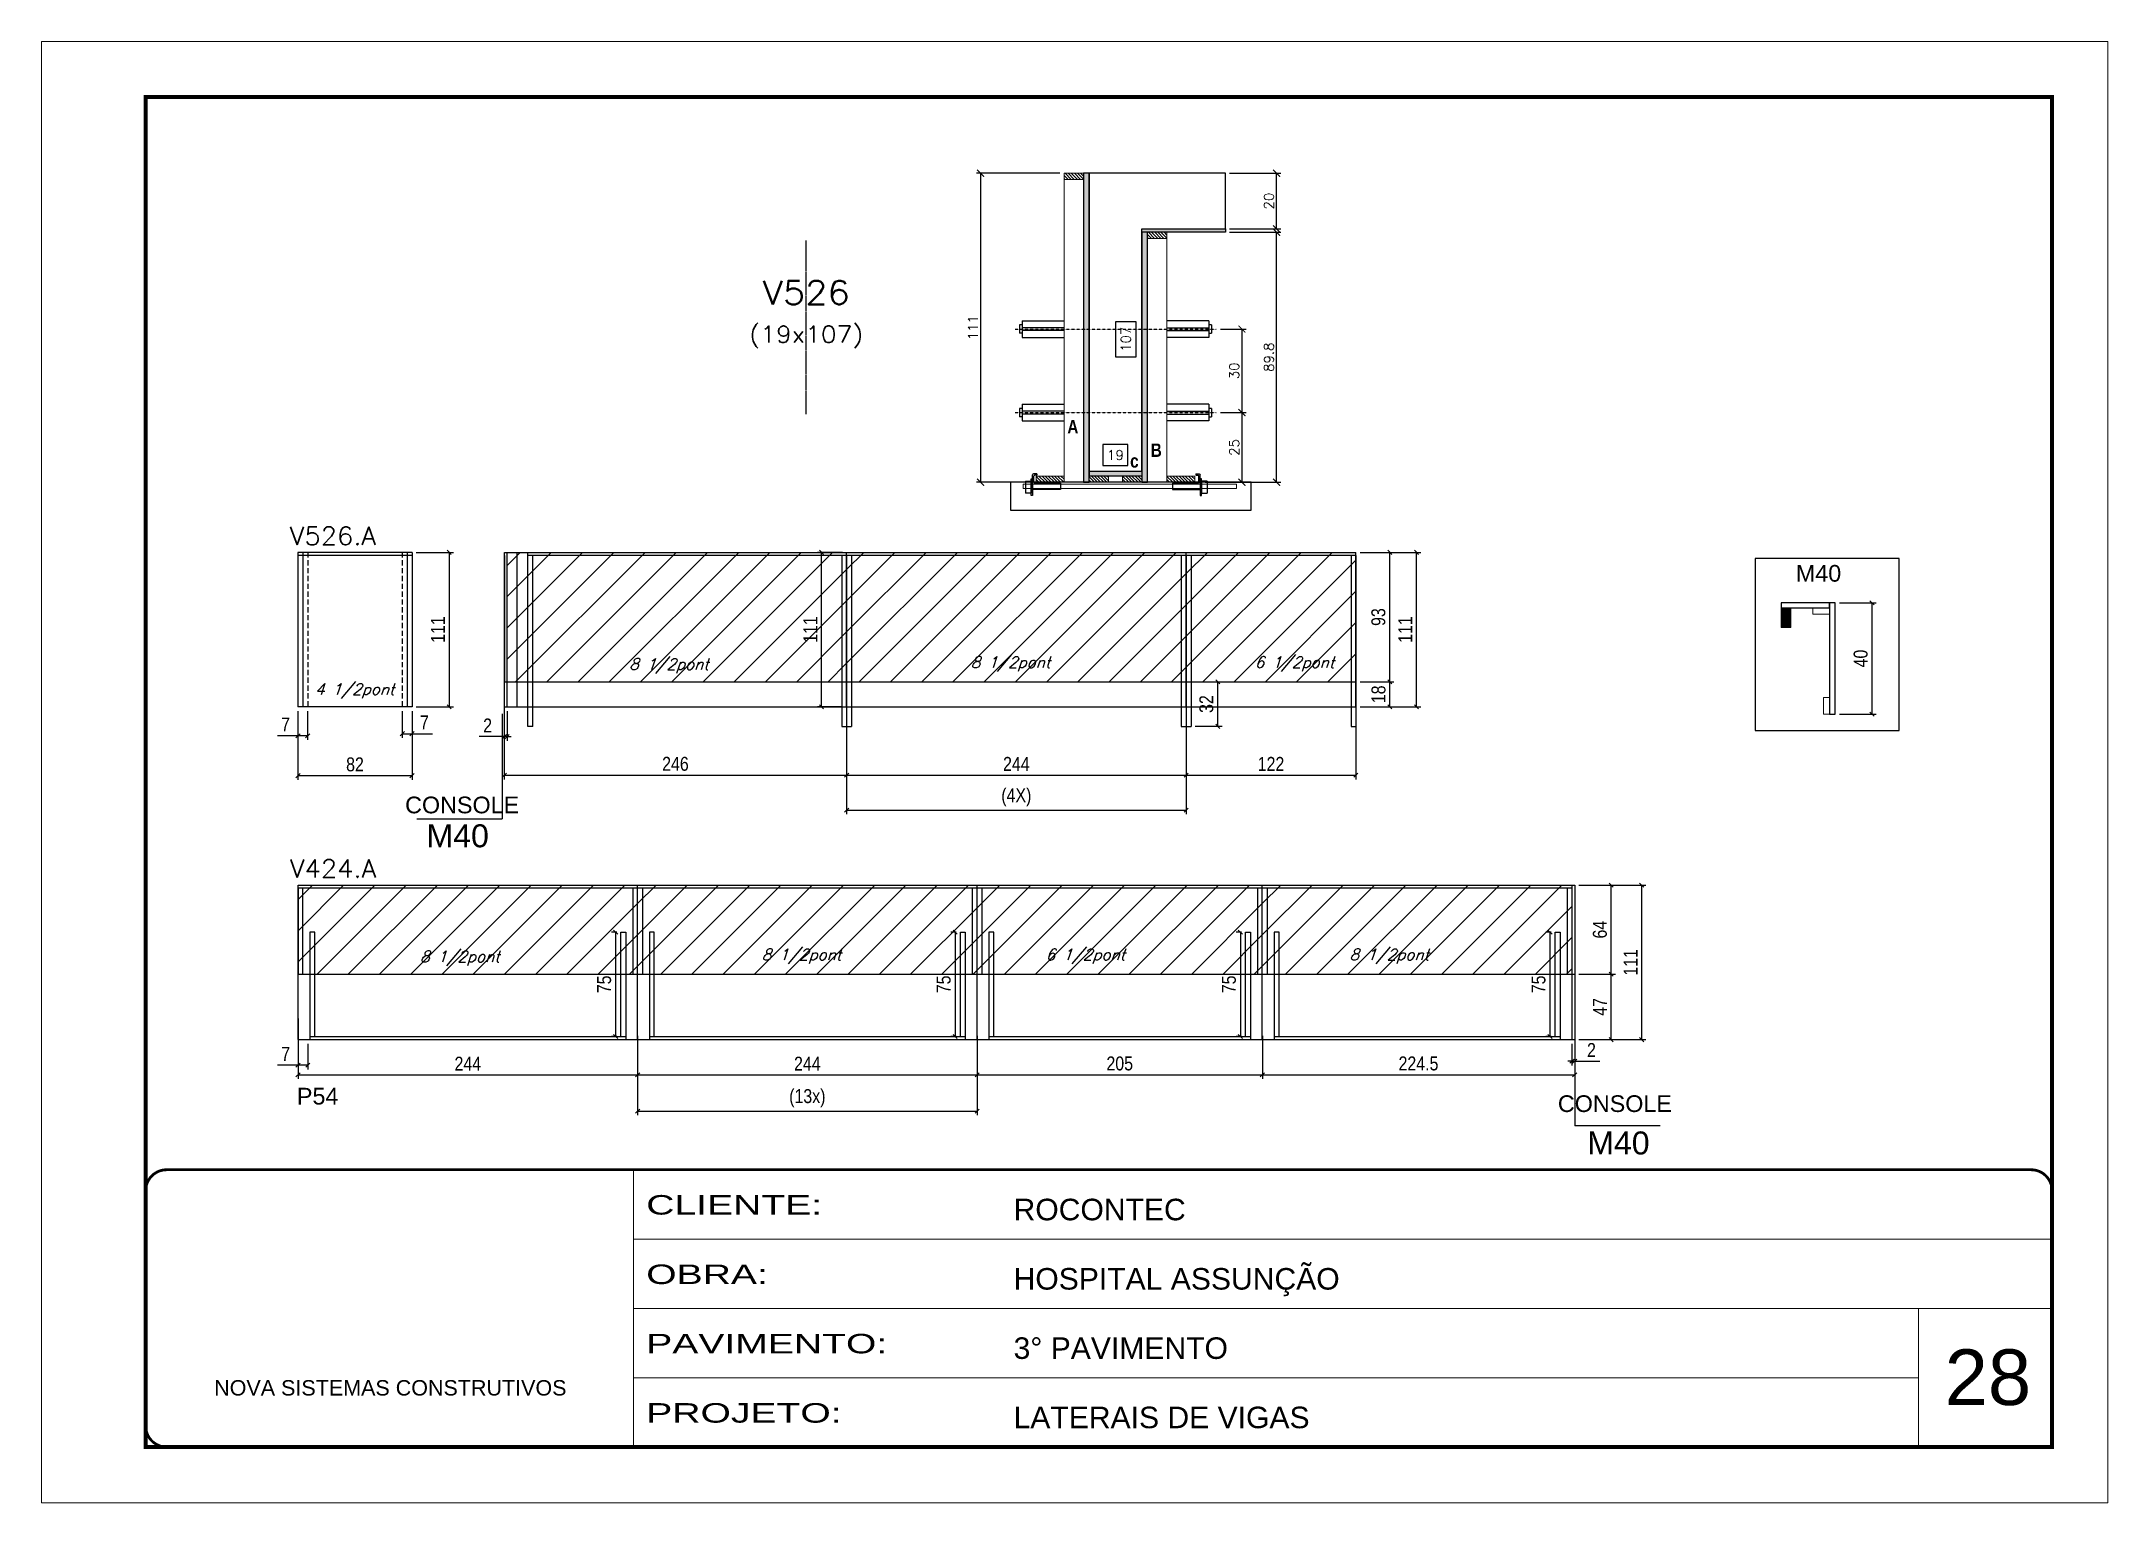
# Model space of a CAD drawing. Extents: x -21493 to -15213, y -12134 to 11887.
# Drawn here: x -16725 to -15240, y 3946 to 4996 of the extents above; entities that cross this region are included whole.
import ezdxf
from ezdxf.enums import TextEntityAlignment as Align

# ---------------------------------------------------------------- set-up
doc = ezdxf.new("R2010")
doc.units = 0
for name, pattern in [('CONTINUO', [0]), ('DASHED', [0.75, 0.5, -0.25]), ('HIDDEN', [0.375, 0.25, -0.125])]:
    doc.linetypes.add(name, pattern=pattern)
for name, color, linetype in [('5', 5, 'Continuous'), ('barrote', 251, 'Continuous'), ('COTA', 241, 'Continuous'), ('Cota Seção (2x)', 4, 'Continuous'), ('detalhes', 4, 'Continuous'), ('NOMENCLATURA', 7, 'Continuous'), ('Painéis', 200, 'Continuous'), ('presilha', 1, 'Continuous'), ('SARR_2.2x7', 40, 'Continuous'), ('SARR_3.5x7', 81, 'Continuous'), ('TENSOR', 3, 'Continuous'), ('texto', 7, 'Continuous'), ('Texto de Titulo', 7, 'Continuous'), ('Texto Qtd Sarr', 242, 'Continuous')]:
    doc.layers.add(name, color=color, linetype=linetype)
for name, color, linetype, lineweight in [('CARIMBO', 255, 'Continuous', 9), ('CONCRETO', 251, 'Continuous', 25), ('Folhas', 255, 'Continuous', 9), ('Hachura', 251, 'Continuous', 9), ('Madeira', 126, 'Continuous', 18), ('Sarr 2.2x7', 40, 'Continuous', 9), ('SARRAFO DE PRESSAO', 251, 'DASHED', 9), ('SCO-___-LAJ', 2, 'Continuous', 0), ('Texto Seção', 7, 'Continuous', 15)]:
    doc.layers.add(name, color=color, linetype=linetype, lineweight=lineweight)
doc.styles.add('ARIAL', font='arial.ttf')
doc.styles.add('COTA TECNICA', font='techl___.ttf', dxfattribs={"height": 10})
doc.styles.add('REGUA-120', font='ROMANS.shx', dxfattribs={"height": 15})
doc.styles.add('Romans', font='romans.shx')
doc.styles.get("Standard").update_dxf_attribs({"font": 'arial.ttf'})
doc.styles.add('TECNICA', font='techb___.ttf', dxfattribs={"height": 10})
doc.styles.add('Tecnologia', font='')
doc.styles.get('Tecnologia').set_extended_font_data('Forgotten Futurist')
doc.dimstyles.new('Cota Seção (2x)', dxfattribs={"dimtxt": 7, "dimasz": 5, "dimexe": 3, "dimexo": 3, "dimgap": 2, "dimtad": 3, "dimdec": 1, "dimlfac": 0.5, "dimzin": 12, "dimdsep": 46, "dimtxsty": 'Romans', "dimblk": 'ARCHTICK', "dimcen": 0, "dimclrd": 4, "dimclre": 4, "dimclrt": 1, "dimadec": 1, "dimazin": 3, "dimtfac": 1, "dimtdec": 1, "dimtmove": 0, "dimatfit": 3, "dimldrblk": 'OBLIQUE', "dimfxl": 1, "dimtolj": 1, "dimtzin": 12, "dimarcsym": 0})
doc.dimstyles.new('Cota Seção interna', dxfattribs={"dimtxt": 7, "dimasz": 6, "dimexe": 0.18, "dimexo": 2, "dimgap": -4, "dimtad": 3, "dimdec": 1, "dimlfac": 0.5, "dimzin": 12, "dimdsep": 46, "dimtxsty": 'Romans', "dimblk": 'ARCHTICK', "dimcen": 0.09, "dimse1": 1, "dimse2": 1, "dimsd1": 1, "dimsd2": 1, "dimclrd": 180, "dimclre": 5, "dimclrt": 1, "dimadec": 0, "dimazin": 3, "dimtfac": 1, "dimtdec": 1, "dimtofl": 0, "dimtmove": 0, "dimatfit": 3, "dimldrblk": 'ARCHTICK', "dimfxl": 1, "dimtolj": 1, "dimtzin": 0, "dimarcsym": 0})
doc.dimstyles.new('PAINEL', dxfattribs={"dimtxt": 10, "dimasz": 3, "dimexe": 3, "dimexo": 3, "dimgap": 3, "dimtad": 1, "dimdec": 1, "dimzin": 12, "dimdsep": 46, "dimtxsty": 'COTA TECNICA', "dimblk1": 'OBLIQUE', "dimblk2": 'OBLIQUE', "dimsah": 1, "dimcen": 0.9, "dimclrd": 4, "dimclre": 4, "dimclrt": 240, "dimadec": 1, "dimazin": 3, "dimtfac": 1, "dimtdec": 1, "dimtmove": 0, "dimatfit": 3, "dimfxl": 1, "dimtolj": 1, "dimtzin": 12, "dimarcsym": 0})
pattern_1 = [(45, (-157032.198, -23747.117), (-11.2253202, 11.2253202), [])]

msp = doc.modelspace()

# ---------------------------------------------------------------- texts
at = {"layer": '5', "color": 7, "linetype": 'Continuous'}
msp.add_text('M40', height=12, rotation=359.99996, dxfattribs=at).set_placement((-15464.01, 4607.53))
at = {"layer": '5', "linetype": 'Continuous'}
for s, rotation, p in [('CONSOLE', 0.00004, (-16463.47, 4441.1)), ('P54', 0.00004, (-16541.24, 4231.86)), ('CONSOLE', 359.99996, (-15635.03, 4226.49))]:
    msp.add_text(s, height=12, rotation=rotation, dxfattribs=at).set_placement(p)
at = {"layer": 'CARIMBO', "style": 'ARIAL'}
msp.add_text('28', height=40, dxfattribs=at).set_placement((-15357.05, 4015.93))
at = {"layer": 'detalhes', "style": 'TECNICA'}
for s, p in [('A', (-15987.56, 4714.05)), ('c', (-15942.43, 4689.51)), ('B', (-15927.6, 4697.21))]:
    msp.add_text(s, height=9.6, dxfattribs=at).set_placement(p)
at = {"layer": 'NOMENCLATURA', "linetype": 'Continuous'}
for p in [(-16448.1, 4416.68), (-15613.93, 4195.99)]:
    msp.add_text('M40', height=16.5, dxfattribs=at).set_placement(p)
at = {"layer": 'texto', "color": 2, "char_height": 8, "attachment_point": 5, "style": 'Romans'}
for s, insert in [('{\\Q19;\\C256;8 1/2pont}', (-16273.85, 4546.95)), ('{\\Q19;\\C256;8 1/2pont}', (-16028.36, 4548.34)), ('{\\Q19;\\C256;6 1/2pont}', (-15824.33, 4548.34)), ('{\\Q19;\\C256;4 1/2pont}', (-16499.74, 4528.95)), ('{\\Q19;\\C256;8 1/2pont}', (-16424.11, 4336.91)), ('{\\Q19;\\C256;8 1/2pont}', (-16178.62, 4338.29)), ('{\\Q19;\\C256;6 1/2pont}', (-15974.59, 4338.29)), ('{\\Q19;\\C256;8 1/2pont}', (-15756.19, 4338.29))]:
    msp.add_mtext(s, dxfattribs=dict(at, insert=insert))
at = {"layer": 'Texto Seção', "style": 'REGUA-120', "width": 1.05}
for s, p in [('V526.A', (-16546.32, 4633.95)), ('V424.A', (-16546.25, 4394.91))]:
    msp.add_text(s, height=13, dxfattribs=at).set_placement(p)

# ---------------------------------------------------------------- blocks, each defined once
blk = doc.blocks.new('titulo1')
at = {"layer": 'Defpoints', "color": 252, "linetype": 'HIDDEN', "ltscale": 2}
blk.add_line((0, 0), (0, 125), dxfattribs=at)
at = {"layer": 'Defpoints', "style": 'Romans', "oblique": 15}
blk.add_attdef('FOLHA', text='', height=10, dxfattribs=at).set_placement((0, 15.6), align=Align.MIDDLE_CENTER)
at = {"layer": 'Texto Qtd Sarr', "color": 3, "style": 'Romans', "oblique": 15}
for tag, height, p in [('TITULO', 17, (0, 71.4)), ('SEÇÃO', 12, (0, 41.5))]:
    blk.add_attdef(tag, text='', height=height, dxfattribs=at).set_placement(p, align=Align.MIDDLE_CENTER)
blk = doc.blocks.new('_ArchTick')
at = {"color": 0, "linetype": 'ByBlock', "const_width": 0.15}
blk.add_lwpolyline([(-0.5, -0.5), (0.5, 0.5)], dxfattribs=at)
blk = doc.blocks.new('*D1255')
at = {"layer": 'COTA', "color": 4, "lineweight": -2, "transparency": 16777216}
for p, q in [((-15871, 4858.6), (-15834.2, 4858.6)), ((-15837.2, 4679), (-15837.2, 4858.6)), ((-15888.6, 4679), (-15834.2, 4679))]:
    blk.add_line(p, q, dxfattribs=at)
at = {"layer": 'Defpoints', "color": 0, "transparency": 16777216}
for p in [(-15874, 4858.6), (-15837.2, 4858.6), (-15891.6, 4679)]:
    blk.add_point(p, dxfattribs=at)
at = {"layer": 'COTA', "color": 4, "lineweight": -2, "transparency": 16777216, "xscale": 5, "yscale": 5, "zscale": 5}
for p, rotation in [((-15837.2, 4858.6), 90), ((-15837.2, 4679), 270)]:
    blk.add_blockref('_ArchTick', p, dxfattribs=dict(at, rotation=rotation))
at = {"layer": 'COTA', "color": 1, "transparency": 16777216, "insert": (-15842.7, 4768.8), "char_height": 7, "attachment_point": 5, "rotation": 90, "style": 'Romans'}
blk.add_mtext('\\A1;89.8', dxfattribs=at)
blk = doc.blocks.new('_Oblique')
at = {"color": 0, "linetype": 'ByBlock', "lineweight": -2}
blk.add_line((-0.5, -0.5), (0.5, 0.5), dxfattribs=at)
blk = doc.blocks.new('*D1256')
at = {"layer": 'COTA', "color": 4, "lineweight": -2, "transparency": 16777216}
for p, q in [((-15871, 4901), (-15834.2, 4901)), ((-15837.2, 4861), (-15837.2, 4901)), ((-15871, 4861), (-15834.2, 4861))]:
    blk.add_line(p, q, dxfattribs=at)
at = {"layer": 'Defpoints', "color": 0, "transparency": 16777216}
for p in [(-15874, 4901), (-15837.2, 4901), (-15874, 4861)]:
    blk.add_point(p, dxfattribs=at)
at = {"layer": 'COTA', "color": 4, "lineweight": -2, "transparency": 16777216, "xscale": 5, "yscale": 5, "zscale": 5}
for p, rotation in [((-15837.2, 4901), 90), ((-15837.2, 4861), 270)]:
    blk.add_blockref('_ArchTick', p, dxfattribs=dict(at, rotation=rotation))
at = {"layer": 'COTA', "color": 1, "transparency": 16777216, "insert": (-15842.7, 4881), "char_height": 7, "attachment_point": 5, "rotation": 90, "style": 'Romans'}
blk.add_mtext('\\A1;20', dxfattribs=at)
blk = doc.blocks.new('*D1257')
at = {"layer": 'Cota Seção (2x)', "color": 180, "lineweight": -2, "transparency": 16777216}
for p, q in [((-15938, 4794.2), (-15953, 4794.2)), ((-15953, 4794.2), (-15953, 4769.2)), ((-15938, 4769.2), (-15938, 4794.2)), ((-15953, 4769.2), (-15938, 4769.2))]:
    blk.add_line(p, q, dxfattribs=at)
at = {"layer": 'Defpoints', "color": 0, "transparency": 16777216}
for p in [(-15934, 4901), (-15934, 4901), (-15934, 4687)]:
    blk.add_point(p, dxfattribs=at)
at = {"layer": 'Cota Seção (2x)', "color": 1, "transparency": 16777216, "insert": (-15945.5, 4781.7), "char_height": 7, "attachment_point": 5, "rotation": 90, "style": 'Romans'}
blk.add_mtext('\\A1;107', dxfattribs=at)
blk = doc.blocks.new('PRESILHA METÁLICA 1')
at = {"layer": 'presilha'}
for p, q in [((0, 13), (6, 13)), ((0, 13), (0, 0)), ((6, 0), (0, 0)), ((6, 15.5), (7.5, 15.5)), ((6, -2.5), (6, 15.5)), ((6, 13), (6, 0)), ((7.5, 10.6), (7.5, 19.9)), ((7.5, 15.5), (7.5, -2.5)), ((37.5, 4.1), (7.5, 4.1)), ((12, 21), (8.6, 21)), ((9, 11.6), (9, 18.9)), ((12, 19.5), (9.6, 19.5)), ((37.5, 11), (9.6, 11)), ((12, 21), (12, 19.5)), ((37.5, 11), (37.5, 4.1)), ((7.5, -2.5), (6, -2.5))]:
    blk.add_line(p, q, dxfattribs=at)
for centre, radius, start, end in [((8.6, 19.9), 1.14, 90, 180), ((9.6, 18.9), 0.57, 90, 180), ((9.6, 11.6), 0.57, 180, 270)]:
    blk.add_arc(centre, radius, start, end, dxfattribs=at)
blk = doc.blocks.new('*D1258')
at = {"layer": 'Cota Seção (2x)', "color": 180, "lineweight": -2, "transparency": 16777216}
for p, q in [((-15944, 4706), (-15962, 4706)), ((-15962, 4706), (-15962, 4691)), ((-15944, 4691), (-15944, 4706)), ((-15962, 4691), (-15944, 4691))]:
    blk.add_line(p, q, dxfattribs=at)
at = {"layer": 'Defpoints', "color": 0, "transparency": 16777216}
for p in [(-15972, 4679), (-15934, 4687), (-15934, 4679)]:
    blk.add_point(p, dxfattribs=at)
at = {"layer": 'Cota Seção (2x)', "color": 1, "transparency": 16777216, "insert": (-15953, 4698.5), "char_height": 7, "attachment_point": 5, "style": 'Romans'}
blk.add_mtext('\\A1;19', dxfattribs=at)
blk = doc.blocks.new('*D1259')
at = {"layer": 'COTA', "color": 4, "lineweight": -2, "transparency": 16777216}
for p, q in [((-15993, 4901), (-16052.9, 4901)), ((-16049.9, 4901), (-16049.9, 4679)), ((-15993, 4679), (-16052.9, 4679))]:
    blk.add_line(p, q, dxfattribs=at)
at = {"layer": 'Defpoints', "color": 0, "transparency": 16777216}
for p in [(-15990, 4901), (-16049.9, 4679), (-15990, 4679)]:
    blk.add_point(p, dxfattribs=at)
at = {"layer": 'COTA', "color": 4, "lineweight": -2, "transparency": 16777216, "xscale": 5, "yscale": 5, "zscale": 5}
for p, rotation in [((-16049.9, 4901), 90), ((-16049.9, 4679), 270)]:
    blk.add_blockref('_ArchTick', p, dxfattribs=dict(at, rotation=rotation))
at = {"layer": 'COTA', "color": 1, "transparency": 16777216, "insert": (-16055.4, 4790), "char_height": 7, "attachment_point": 5, "rotation": 90, "style": 'Romans'}
blk.add_mtext('\\A1;111', dxfattribs=at)
blk = doc.blocks.new('*D1260')
at = {"layer": 'COTA', "color": 4, "lineweight": -2, "transparency": 16777216}
for p, q in [((-15877.6, 4729), (-15859.1, 4729)), ((-15862.1, 4729), (-15862.1, 4679)), ((-15877.6, 4679), (-15859.1, 4679))]:
    blk.add_line(p, q, dxfattribs=at)
at = {"layer": 'Defpoints', "color": 0, "transparency": 16777216}
for p in [(-15880.6, 4729), (-15880.6, 4679), (-15862.1, 4679)]:
    blk.add_point(p, dxfattribs=at)
at = {"layer": 'COTA', "color": 4, "lineweight": -2, "transparency": 16777216, "xscale": 5, "yscale": 5, "zscale": 5}
for p, rotation in [((-15862.1, 4729), 90), ((-15862.1, 4679), 270)]:
    blk.add_blockref('_ArchTick', p, dxfattribs=dict(at, rotation=rotation))
at = {"layer": 'COTA', "color": 1, "transparency": 16777216, "insert": (-15867.6, 4704), "char_height": 7, "attachment_point": 5, "rotation": 90, "style": 'Romans'}
blk.add_mtext('\\A1;25', dxfattribs=at)
blk = doc.blocks.new('*D1238')
at = {"layer": 'COTA', "color": 4, "lineweight": -2, "transparency": 16777216}
for p, q in [((-15877.6, 4789), (-15859.1, 4789)), ((-15862.1, 4789), (-15862.1, 4729)), ((-15877.6, 4729), (-15859.1, 4729))]:
    blk.add_line(p, q, dxfattribs=at)
at = {"layer": 'Defpoints', "color": 0, "transparency": 16777216}
for p in [(-15880.6, 4789), (-15880.6, 4729), (-15862.1, 4729)]:
    blk.add_point(p, dxfattribs=at)
at = {"layer": 'COTA', "color": 4, "lineweight": -2, "transparency": 16777216, "xscale": 5, "yscale": 5, "zscale": 5}
for p, rotation in [((-15862.1, 4789), 90), ((-15862.1, 4729), 270)]:
    blk.add_blockref('_ArchTick', p, dxfattribs=dict(at, rotation=rotation))
at = {"layer": 'COTA', "color": 1, "transparency": 16777216, "insert": (-15867.6, 4759), "char_height": 7, "attachment_point": 5, "rotation": 90, "style": 'Romans'}
blk.add_mtext('\\A1;30', dxfattribs=at)
blk = doc.blocks.new('*D1239')
at = {"layer": 'COTA', "color": 4, "linetype": 'ByBlock', "lineweight": -2, "transparency": 16777216}
for p, q in [((-16392.2, 4545), (-16392.2, 4465.5)), ((-16146.2, 4532.6), (-16146.2, 4465.5)), ((-16392.2, 4468.5), (-16146.2, 4468.5))]:
    blk.add_line(p, q, dxfattribs=at)
at = {"layer": 'Defpoints', "color": 0, "linetype": 'ByBlock', "transparency": 16777216}
for p in [(-16392.2, 4548), (-16146.2, 4535.6), (-16146.2, 4468.5)]:
    blk.add_point(p, dxfattribs=at)
at = {"layer": 'COTA', "color": 4, "linetype": 'ByBlock', "lineweight": -2, "transparency": 16777216, "xscale": 3, "yscale": 3, "zscale": 3, "rotation": 180}
blk.add_blockref('_Oblique', (-16392.2, 4468.5), dxfattribs=at)
at = {"layer": 'COTA', "color": 4, "linetype": 'ByBlock', "lineweight": -2, "transparency": 16777216, "xscale": 3, "yscale": 3, "zscale": 3}
blk.add_blockref('_Oblique', (-16146.2, 4468.5), dxfattribs=at)
at = {"layer": 'COTA', "color": 240, "linetype": 'ByBlock', "transparency": 16777216, "insert": (-16269.2, 4476.6), "char_height": 10, "attachment_point": 5, "style": 'COTA TECNICA'}
blk.add_mtext('\\A1;246', dxfattribs=at)
blk = doc.blocks.new('*D1240')
at = {"layer": 'COTA', "color": 4, "linetype": 'ByBlock', "lineweight": -2, "transparency": 16777216}
for p, q in [((-16146.2, 4532.6), (-16146.2, 4465.5)), ((-15902.2, 4532.6), (-15902.2, 4465.5)), ((-16146.2, 4468.5), (-15902.2, 4468.5))]:
    blk.add_line(p, q, dxfattribs=at)
at = {"layer": 'Defpoints', "color": 0, "linetype": 'ByBlock', "transparency": 16777216}
for p in [(-16146.2, 4535.6), (-15902.2, 4535.6), (-15902.2, 4468.5)]:
    blk.add_point(p, dxfattribs=at)
at = {"layer": 'COTA', "color": 4, "linetype": 'ByBlock', "lineweight": -2, "transparency": 16777216, "xscale": 3, "yscale": 3, "zscale": 3, "rotation": 180}
blk.add_blockref('_Oblique', (-16146.2, 4468.5), dxfattribs=at)
at = {"layer": 'COTA', "color": 4, "linetype": 'ByBlock', "lineweight": -2, "transparency": 16777216, "xscale": 3, "yscale": 3, "zscale": 3}
blk.add_blockref('_Oblique', (-15902.2, 4468.5), dxfattribs=at)
at = {"layer": 'COTA', "color": 240, "linetype": 'ByBlock', "transparency": 16777216, "insert": (-16024.2, 4476.6), "char_height": 10, "attachment_point": 5, "style": 'COTA TECNICA'}
blk.add_mtext('\\A1;244', dxfattribs=at)
blk = doc.blocks.new('*D1241')
at = {"layer": 'COTA', "color": 4, "lineweight": -2, "ltscale": 25, "transparency": 16777216}
for p, q in [((-16146.2, 4532.6), (-16146.2, 4440.4)), ((-15902.2, 4532.6), (-15902.2, 4440.4)), ((-16146.2, 4443.4), (-15902.2, 4443.4))]:
    blk.add_line(p, q, dxfattribs=at)
at = {"layer": 'Defpoints', "color": 0, "ltscale": 25, "transparency": 16777216}
for p in [(-16146.2, 4535.6), (-15902.2, 4535.6), (-15902.2, 4443.4)]:
    blk.add_point(p, dxfattribs=at)
at = {"layer": 'COTA', "color": 4, "lineweight": -2, "ltscale": 25, "transparency": 16777216, "xscale": 3, "yscale": 3, "zscale": 3, "rotation": 180}
blk.add_blockref('_Oblique', (-16146.2, 4443.4), dxfattribs=at)
at = {"layer": 'COTA', "color": 4, "lineweight": -2, "ltscale": 25, "transparency": 16777216, "xscale": 3, "yscale": 3, "zscale": 3}
blk.add_blockref('_Oblique', (-15902.2, 4443.4), dxfattribs=at)
at = {"layer": 'COTA', "color": 240, "ltscale": 25, "transparency": 16777216, "insert": (-16024.2, 4452.6), "char_height": 10, "attachment_point": 5, "style": 'COTA TECNICA'}
blk.add_mtext('\\A1;(4X)', dxfattribs=at)
blk = doc.blocks.new('*D1242')
at = {"layer": 'COTA', "color": 4, "lineweight": -2, "ltscale": 25, "transparency": 16777216}
for p, q in [((-15902.2, 4532.6), (-15902.2, 4465.5)), ((-15780.2, 4532.6), (-15780.2, 4465.5)), ((-15902.2, 4468.5), (-15780.2, 4468.5))]:
    blk.add_line(p, q, dxfattribs=at)
at = {"layer": 'Defpoints', "color": 0, "ltscale": 25, "transparency": 16777216}
for p in [(-15902.2, 4535.6), (-15780.2, 4535.6), (-15780.2, 4468.5)]:
    blk.add_point(p, dxfattribs=at)
at = {"layer": 'COTA', "color": 4, "lineweight": -2, "ltscale": 25, "transparency": 16777216, "xscale": 3, "yscale": 3, "zscale": 3, "rotation": 180}
blk.add_blockref('_Oblique', (-15902.2, 4468.5), dxfattribs=at)
at = {"layer": 'COTA', "color": 4, "lineweight": -2, "ltscale": 25, "transparency": 16777216, "xscale": 3, "yscale": 3, "zscale": 3}
blk.add_blockref('_Oblique', (-15780.2, 4468.5), dxfattribs=at)
at = {"layer": 'COTA', "color": 240, "ltscale": 25, "transparency": 16777216, "insert": (-15841.2, 4476.6), "char_height": 10, "attachment_point": 5, "style": 'COTA TECNICA'}
blk.add_mtext('\\A1;122', dxfattribs=at)
blk = doc.blocks.new('*D1507')
at = {"layer": 'COTA', "color": 4, "lineweight": -2, "ltscale": 25, "transparency": 16777216}
for p, q in [((-16392.2, 4532.6), (-16392.2, 4493.2)), ((-16390.2, 4514.6), (-16390.2, 4493.2)), ((-16392.2, 4496.2), (-16410.3, 4496.2)), ((-16390.2, 4496.2), (-16392.2, 4496.2)), ((-16390.2, 4496.2), (-16387.2, 4496.2))]:
    blk.add_line(p, q, dxfattribs=at)
at = {"layer": 'Defpoints', "color": 0, "ltscale": 25, "transparency": 16777216}
for p in [(-16392.2, 4535.6), (-16390.2, 4517.6), (-16392.2, 4496.2)]:
    blk.add_point(p, dxfattribs=at)
at = {"layer": 'COTA', "color": 4, "lineweight": -2, "ltscale": 25, "transparency": 16777216, "xscale": 3, "yscale": 3, "zscale": 3}
blk.add_blockref('_Oblique', (-16392.2, 4496.2), dxfattribs=at)
at = {"layer": 'COTA', "color": 4, "lineweight": -2, "ltscale": 25, "transparency": 16777216, "xscale": 3, "yscale": 3, "zscale": 3, "rotation": 180}
blk.add_blockref('_Oblique', (-16390.2, 4496.2), dxfattribs=at)
at = {"layer": 'COTA', "color": 240, "ltscale": 25, "transparency": 16777216, "insert": (-16404.2, 4504.2), "char_height": 10, "attachment_point": 5, "style": 'COTA TECNICA'}
blk.add_mtext('\\A1;2', dxfattribs=at)
blk = doc.blocks.new('*D1508')
at = {"layer": 'COTA', "color": 4, "lineweight": -2, "ltscale": 25, "transparency": 16777216}
for p, q in [((-16540.5, 4514.6), (-16540.5, 4465.1)), ((-16458.5, 4514.6), (-16458.5, 4465.1)), ((-16458.5, 4468.1), (-16540.5, 4468.1))]:
    blk.add_line(p, q, dxfattribs=at)
at = {"layer": 'Defpoints', "color": 0, "ltscale": 25, "transparency": 16777216}
for p in [(-16540.5, 4517.6), (-16458.5, 4517.6), (-16540.5, 4468.1)]:
    blk.add_point(p, dxfattribs=at)
at = {"layer": 'COTA', "color": 4, "lineweight": -2, "ltscale": 25, "transparency": 16777216, "xscale": 3, "yscale": 3, "zscale": 3, "rotation": 180}
blk.add_blockref('_Oblique', (-16540.5, 4468.1), dxfattribs=at)
at = {"layer": 'COTA', "color": 4, "lineweight": -2, "ltscale": 25, "transparency": 16777216, "xscale": 3, "yscale": 3, "zscale": 3}
blk.add_blockref('_Oblique', (-16458.5, 4468.1), dxfattribs=at)
at = {"layer": 'COTA', "color": 240, "ltscale": 25, "transparency": 16777216, "insert": (-16499.5, 4476.2), "char_height": 10, "attachment_point": 5, "style": 'COTA TECNICA'}
blk.add_mtext('\\A1;82', dxfattribs=at)
blk = doc.blocks.new('*D1509')
at = {"layer": 'COTA', "color": 4, "lineweight": -2, "ltscale": 25, "transparency": 16777216}
for p, q in [((-16455.5, 4628.6), (-16428.8, 4628.6)), ((-16431.8, 4628.6), (-16431.8, 4517.6)), ((-16455.5, 4517.6), (-16428.8, 4517.6))]:
    blk.add_line(p, q, dxfattribs=at)
at = {"layer": 'Defpoints', "color": 0, "ltscale": 25, "transparency": 16777216}
for p in [(-16458.5, 4628.6), (-16458.5, 4517.6), (-16431.8, 4517.6)]:
    blk.add_point(p, dxfattribs=at)
at = {"layer": 'COTA', "color": 4, "lineweight": -2, "ltscale": 25, "transparency": 16777216, "xscale": 3, "yscale": 3, "zscale": 3}
for p, rotation in [((-16431.8, 4628.6), 90), ((-16431.8, 4517.6), 270)]:
    blk.add_blockref('_Oblique', p, dxfattribs=dict(at, rotation=rotation))
at = {"layer": 'COTA', "color": 240, "ltscale": 25, "transparency": 16777216, "insert": (-16439.9, 4573.1), "char_height": 10, "attachment_point": 5, "rotation": 90, "style": 'COTA TECNICA'}
blk.add_mtext('\\A1;111', dxfattribs=at)
blk = doc.blocks.new('*D1510')
at = {"layer": 'COTA', "color": 4, "lineweight": -2, "ltscale": 25, "transparency": 16777216}
for p, q in [((-16540.5, 4514.6), (-16540.5, 4493.8)), ((-16533.5, 4514.6), (-16533.5, 4493.8)), ((-16540.5, 4496.8), (-16555.2, 4496.8)), ((-16533.5, 4496.8), (-16540.5, 4496.8))]:
    blk.add_line(p, q, dxfattribs=at)
at = {"layer": 'Defpoints', "color": 0, "ltscale": 25, "transparency": 16777216}
for p in [(-16540.5, 4517.6), (-16533.5, 4517.6), (-16540.5, 4496.8)]:
    blk.add_point(p, dxfattribs=at)
at = {"layer": 'COTA', "color": 4, "lineweight": -2, "ltscale": 25, "transparency": 16777216, "xscale": 3, "yscale": 3, "zscale": 3, "rotation": 180}
blk.add_blockref('_Oblique', (-16540.5, 4496.8), dxfattribs=at)
at = {"layer": 'COTA', "color": 4, "lineweight": -2, "ltscale": 25, "transparency": 16777216, "xscale": 3, "yscale": 3, "zscale": 3}
blk.add_blockref('_Oblique', (-16533.5, 4496.8), dxfattribs=at)
at = {"layer": 'COTA', "color": 240, "ltscale": 25, "transparency": 16777216, "insert": (-16549.4, 4504.9), "char_height": 10, "attachment_point": 5, "style": 'COTA TECNICA'}
blk.add_mtext('\\A1;7', dxfattribs=at)
blk = doc.blocks.new('*D1511')
at = {"layer": 'COTA', "color": 4, "lineweight": -2, "ltscale": 25, "transparency": 16777216}
for p, q in [((-16465.5, 4514.6), (-16465.5, 4495.3)), ((-16458.5, 4514.6), (-16458.5, 4495.3)), ((-16465.5, 4498.3), (-16458.5, 4498.3)), ((-16458.5, 4498.3), (-16443.8, 4498.3))]:
    blk.add_line(p, q, dxfattribs=at)
at = {"layer": 'Defpoints', "color": 0, "ltscale": 25, "transparency": 16777216}
for p in [(-16465.5, 4517.6), (-16458.5, 4517.6), (-16458.5, 4498.3)]:
    blk.add_point(p, dxfattribs=at)
at = {"layer": 'COTA', "color": 4, "lineweight": -2, "ltscale": 25, "transparency": 16777216, "xscale": 3, "yscale": 3, "zscale": 3, "rotation": 180}
blk.add_blockref('_Oblique', (-16465.5, 4498.3), dxfattribs=at)
at = {"layer": 'COTA', "color": 4, "lineweight": -2, "ltscale": 25, "transparency": 16777216, "xscale": 3, "yscale": 3, "zscale": 3}
blk.add_blockref('_Oblique', (-16458.5, 4498.3), dxfattribs=at)
at = {"layer": 'COTA', "color": 240, "ltscale": 25, "transparency": 16777216, "insert": (-16449.6, 4506.4), "char_height": 10, "attachment_point": 5, "style": 'COTA TECNICA'}
blk.add_mtext('\\A1;7', dxfattribs=at)
blk = doc.blocks.new('*D1243')
at = {"layer": 'COTA', "color": 4, "linetype": 'ByBlock', "lineweight": -2, "transparency": 16777216}
for p, q in [((-16540.4, 4293.6), (-16540.4, 4250.2)), ((-16296.4, 4281.2), (-16296.4, 4250.2)), ((-16540.4, 4253.2), (-16296.4, 4253.2))]:
    blk.add_line(p, q, dxfattribs=at)
at = {"layer": 'Defpoints', "color": 0, "linetype": 'ByBlock', "transparency": 16777216}
for p in [(-16540.4, 4296.6), (-16296.4, 4284.2), (-16296.4, 4253.2)]:
    blk.add_point(p, dxfattribs=at)
at = {"layer": 'COTA', "color": 4, "linetype": 'ByBlock', "lineweight": -2, "transparency": 16777216, "xscale": 3, "yscale": 3, "zscale": 3, "rotation": 180}
blk.add_blockref('_Oblique', (-16540.4, 4253.2), dxfattribs=at)
at = {"layer": 'COTA', "color": 4, "linetype": 'ByBlock', "lineweight": -2, "transparency": 16777216, "xscale": 3, "yscale": 3, "zscale": 3}
blk.add_blockref('_Oblique', (-16296.4, 4253.2), dxfattribs=at)
at = {"layer": 'COTA', "color": 240, "linetype": 'ByBlock', "transparency": 16777216, "insert": (-16418.4, 4261.2), "char_height": 10, "attachment_point": 5, "style": 'COTA TECNICA'}
blk.add_mtext('\\A1;244', dxfattribs=at)
blk = doc.blocks.new('*D1244')
at = {"layer": 'COTA', "color": 4, "linetype": 'ByBlock', "lineweight": -2, "transparency": 16777216}
for p, q in [((-16296.4, 4281.2), (-16296.4, 4250.2)), ((-16052.4, 4281.2), (-16052.4, 4250.2)), ((-16296.4, 4253.2), (-16052.4, 4253.2))]:
    blk.add_line(p, q, dxfattribs=at)
at = {"layer": 'Defpoints', "color": 0, "linetype": 'ByBlock', "transparency": 16777216}
for p in [(-16296.4, 4284.2), (-16052.4, 4284.2), (-16052.4, 4253.2)]:
    blk.add_point(p, dxfattribs=at)
at = {"layer": 'COTA', "color": 4, "linetype": 'ByBlock', "lineweight": -2, "transparency": 16777216, "xscale": 3, "yscale": 3, "zscale": 3, "rotation": 180}
blk.add_blockref('_Oblique', (-16296.4, 4253.2), dxfattribs=at)
at = {"layer": 'COTA', "color": 4, "linetype": 'ByBlock', "lineweight": -2, "transparency": 16777216, "xscale": 3, "yscale": 3, "zscale": 3}
blk.add_blockref('_Oblique', (-16052.4, 4253.2), dxfattribs=at)
at = {"layer": 'COTA', "color": 240, "linetype": 'ByBlock', "transparency": 16777216, "insert": (-16174.4, 4261.2), "char_height": 10, "attachment_point": 5, "style": 'COTA TECNICA'}
blk.add_mtext('\\A1;244', dxfattribs=at)
blk = doc.blocks.new('*D1245')
at = {"layer": 'COTA', "color": 4, "lineweight": -2, "ltscale": 25, "transparency": 16777216}
for p, q in [((-16052.4, 4281.2), (-16052.4, 4250.2)), ((-15847.4, 4281.2), (-15847.4, 4250.2)), ((-16052.4, 4253.2), (-15847.4, 4253.2))]:
    blk.add_line(p, q, dxfattribs=at)
at = {"layer": 'Defpoints', "color": 0, "ltscale": 25, "transparency": 16777216}
for p in [(-16052.4, 4284.2), (-15847.4, 4284.2), (-15847.4, 4253.2)]:
    blk.add_point(p, dxfattribs=at)
at = {"layer": 'COTA', "color": 4, "lineweight": -2, "ltscale": 25, "transparency": 16777216, "xscale": 3, "yscale": 3, "zscale": 3, "rotation": 180}
blk.add_blockref('_Oblique', (-16052.4, 4253.2), dxfattribs=at)
at = {"layer": 'COTA', "color": 4, "lineweight": -2, "ltscale": 25, "transparency": 16777216, "xscale": 3, "yscale": 3, "zscale": 3}
blk.add_blockref('_Oblique', (-15847.4, 4253.2), dxfattribs=at)
at = {"layer": 'COTA', "color": 240, "ltscale": 25, "transparency": 16777216, "insert": (-15949.9, 4261.3), "char_height": 10, "attachment_point": 5, "style": 'COTA TECNICA'}
blk.add_mtext('\\A1;205', dxfattribs=at)
blk = doc.blocks.new('*D1512')
at = {"layer": 'COTA', "color": 4, "lineweight": -2, "ltscale": 25, "transparency": 16777216}
for p, q in [((-15619.9, 4389.5), (-15593.7, 4389.5)), ((-15596.7, 4325.5), (-15596.7, 4389.5)), ((-15619.9, 4325.5), (-15593.7, 4325.5))]:
    blk.add_line(p, q, dxfattribs=at)
at = {"layer": 'Defpoints', "color": 0, "ltscale": 25, "transparency": 16777216}
for p in [(-15622.9, 4389.5), (-15596.7, 4389.5), (-15622.9, 4325.5)]:
    blk.add_point(p, dxfattribs=at)
at = {"layer": 'COTA', "color": 4, "lineweight": -2, "ltscale": 25, "transparency": 16777216, "xscale": 3, "yscale": 3, "zscale": 3}
for p, rotation in [((-15596.7, 4389.5), 90), ((-15596.7, 4325.5), 270)]:
    blk.add_blockref('_Oblique', p, dxfattribs=dict(at, rotation=rotation))
at = {"layer": 'COTA', "color": 240, "ltscale": 25, "transparency": 16777216, "insert": (-15604.8, 4357.5), "char_height": 10, "attachment_point": 5, "rotation": 90, "style": 'COTA TECNICA'}
blk.add_mtext('\\A1;64', dxfattribs=at)
blk = doc.blocks.new('*D1246')
at = {"layer": 'COTA', "color": 4, "lineweight": -2, "ltscale": 25, "transparency": 16777216}
for p, q in [((-16296.4, 4281.2), (-16296.4, 4224.1)), ((-16052.4, 4281.2), (-16052.4, 4224.1)), ((-16296.4, 4227.1), (-16052.4, 4227.1))]:
    blk.add_line(p, q, dxfattribs=at)
at = {"layer": 'Defpoints', "color": 0, "ltscale": 25, "transparency": 16777216}
for p in [(-16296.4, 4284.2), (-16052.4, 4284.2), (-16052.4, 4227.1)]:
    blk.add_point(p, dxfattribs=at)
at = {"layer": 'COTA', "color": 4, "lineweight": -2, "ltscale": 25, "transparency": 16777216, "xscale": 3, "yscale": 3, "zscale": 3, "rotation": 180}
blk.add_blockref('_Oblique', (-16296.4, 4227.1), dxfattribs=at)
at = {"layer": 'COTA', "color": 4, "lineweight": -2, "ltscale": 25, "transparency": 16777216, "xscale": 3, "yscale": 3, "zscale": 3}
blk.add_blockref('_Oblique', (-16052.4, 4227.1), dxfattribs=at)
at = {"layer": 'COTA', "color": 240, "ltscale": 25, "transparency": 16777216, "insert": (-16174.4, 4236.4), "char_height": 10, "attachment_point": 5, "style": 'COTA TECNICA'}
blk.add_mtext('\\A1;(13x)', dxfattribs=at)
blk = doc.blocks.new('*D1247')
at = {"layer": 'COTA', "color": 4, "lineweight": -2, "ltscale": 25, "transparency": 16777216}
for p, q in [((-15847.4, 4281.2), (-15847.4, 4250.2)), ((-15622.9, 4281.2), (-15622.9, 4250.2)), ((-15847.4, 4253.2), (-15622.9, 4253.2))]:
    blk.add_line(p, q, dxfattribs=at)
at = {"layer": 'Defpoints', "color": 0, "ltscale": 25, "transparency": 16777216}
for p in [(-15847.4, 4284.2), (-15622.9, 4284.2), (-15622.9, 4253.2)]:
    blk.add_point(p, dxfattribs=at)
at = {"layer": 'COTA', "color": 4, "lineweight": -2, "ltscale": 25, "transparency": 16777216, "xscale": 3, "yscale": 3, "zscale": 3, "rotation": 180}
blk.add_blockref('_Oblique', (-15847.4, 4253.2), dxfattribs=at)
at = {"layer": 'COTA', "color": 4, "lineweight": -2, "ltscale": 25, "transparency": 16777216, "xscale": 3, "yscale": 3, "zscale": 3}
blk.add_blockref('_Oblique', (-15622.9, 4253.2), dxfattribs=at)
at = {"layer": 'COTA', "color": 240, "ltscale": 25, "transparency": 16777216, "insert": (-15735.2, 4261.3), "char_height": 10, "attachment_point": 5, "style": 'COTA TECNICA'}
blk.add_mtext('\\A1;224.5', dxfattribs=at)
blk = doc.blocks.new('*D1248')
at = {"layer": 'COTA', "color": 4, "lineweight": -2, "ltscale": 25, "transparency": 16777216}
for p, q in [((-16540.4, 4275.5), (-16540.4, 4257.1)), ((-16533.4, 4275.5), (-16533.4, 4257.1)), ((-16540.4, 4260.1), (-16555.2, 4260.1)), ((-16533.4, 4260.1), (-16540.4, 4260.1))]:
    blk.add_line(p, q, dxfattribs=at)
at = {"layer": 'Defpoints', "color": 0, "ltscale": 25, "transparency": 16777216}
for p in [(-16540.4, 4278.5), (-16533.4, 4278.5), (-16540.4, 4260.1)]:
    blk.add_point(p, dxfattribs=at)
at = {"layer": 'COTA', "color": 4, "lineweight": -2, "ltscale": 25, "transparency": 16777216, "xscale": 3, "yscale": 3, "zscale": 3, "rotation": 180}
blk.add_blockref('_Oblique', (-16540.4, 4260.1), dxfattribs=at)
at = {"layer": 'COTA', "color": 4, "lineweight": -2, "ltscale": 25, "transparency": 16777216, "xscale": 3, "yscale": 3, "zscale": 3}
blk.add_blockref('_Oblique', (-16533.4, 4260.1), dxfattribs=at)
at = {"layer": 'COTA', "color": 240, "ltscale": 25, "transparency": 16777216, "insert": (-16549.3, 4268.2), "char_height": 10, "attachment_point": 5, "style": 'COTA TECNICA'}
blk.add_mtext('\\A1;7', dxfattribs=at)
blk = doc.blocks.new('*D1513')
at = {"layer": 'COTA', "color": 4, "lineweight": -2, "ltscale": 25, "transparency": 16777216}
for p, q in [((-16149.2, 4628.6), (-16167.2, 4628.6)), ((-16164.2, 4517.6), (-16164.2, 4628.6)), ((-16149.2, 4517.6), (-16167.2, 4517.6))]:
    blk.add_line(p, q, dxfattribs=at)
at = {"layer": 'Defpoints', "color": 0, "ltscale": 25, "transparency": 16777216}
for p in [(-16164.2, 4628.6), (-16146.2, 4628.6), (-16146.2, 4517.6)]:
    blk.add_point(p, dxfattribs=at)
at = {"layer": 'COTA', "color": 4, "lineweight": -2, "ltscale": 25, "transparency": 16777216, "xscale": 3, "yscale": 3, "zscale": 3}
for p, rotation in [((-16164.2, 4628.6), 90), ((-16164.2, 4517.6), 270)]:
    blk.add_blockref('_Oblique', p, dxfattribs=dict(at, rotation=rotation))
at = {"layer": 'COTA', "color": 240, "ltscale": 25, "transparency": 16777216, "insert": (-16172.2, 4573.1), "char_height": 10, "attachment_point": 5, "rotation": 90, "style": 'COTA TECNICA'}
blk.add_mtext('\\A1;111', dxfattribs=at)
blk = doc.blocks.new('*D1514')
at = {"layer": 'COTA', "color": 4, "lineweight": -2, "ltscale": 25, "transparency": 16777216}
for p, q in [((-15895.7, 4535.6), (-15876.4, 4535.6)), ((-15879.4, 4503.6), (-15879.4, 4535.6)), ((-15895.7, 4503.6), (-15876.4, 4503.6))]:
    blk.add_line(p, q, dxfattribs=at)
at = {"layer": 'Defpoints', "color": 0, "ltscale": 25, "transparency": 16777216}
for p in [(-15898.7, 4535.6), (-15879.4, 4535.6), (-15898.7, 4503.6)]:
    blk.add_point(p, dxfattribs=at)
at = {"layer": 'COTA', "color": 4, "lineweight": -2, "ltscale": 25, "transparency": 16777216, "xscale": 3, "yscale": 3, "zscale": 3}
for p, rotation in [((-15879.4, 4535.6), 90), ((-15879.4, 4503.6), 270)]:
    blk.add_blockref('_Oblique', p, dxfattribs=dict(at, rotation=rotation))
at = {"layer": 'COTA', "color": 240, "ltscale": 25, "transparency": 16777216, "insert": (-15887.6, 4519.6), "char_height": 10, "attachment_point": 5, "rotation": 90, "style": 'COTA TECNICA'}
blk.add_mtext('\\A1;32', dxfattribs=at)
blk = doc.blocks.new('*D1515')
at = {"layer": 'COTA', "color": 4, "lineweight": -2, "ltscale": 25, "transparency": 16777216}
for p, q in [((-15895.7, 4535.6), (-15876.4, 4535.6)), ((-15879.4, 4503.6), (-15879.4, 4535.6)), ((-15895.7, 4503.6), (-15876.4, 4503.6))]:
    blk.add_line(p, q, dxfattribs=at)
at = {"layer": 'Defpoints', "color": 0, "ltscale": 25, "transparency": 16777216}
for p in [(-15898.7, 4535.6), (-15879.4, 4535.6), (-15898.7, 4503.6)]:
    blk.add_point(p, dxfattribs=at)
at = {"layer": 'COTA', "color": 4, "lineweight": -2, "ltscale": 25, "transparency": 16777216, "xscale": 3, "yscale": 3, "zscale": 3}
for p, rotation in [((-15879.4, 4535.6), 90), ((-15879.4, 4503.6), 270)]:
    blk.add_blockref('_Oblique', p, dxfattribs=dict(at, rotation=rotation))
at = {"layer": 'COTA', "color": 240, "ltscale": 25, "transparency": 16777216, "insert": (-15887.6, 4519.6), "char_height": 10, "attachment_point": 5, "rotation": 90, "style": 'COTA TECNICA'}
blk.add_mtext('\\A1;32', dxfattribs=at)
blk = doc.blocks.new('*D1420')
at = {"layer": 'COTA', "color": 4, "lineweight": -2, "ltscale": 25, "transparency": 16777216}
for p, q in [((-15777.2, 4628.6), (-15733.6, 4628.6)), ((-15736.6, 4517.6), (-15736.6, 4628.6)), ((-15777.2, 4517.6), (-15733.6, 4517.6))]:
    blk.add_line(p, q, dxfattribs=at)
at = {"layer": 'Defpoints', "color": 0, "ltscale": 25, "transparency": 16777216}
for p in [(-15780.2, 4628.6), (-15736.6, 4628.6), (-15780.2, 4517.6)]:
    blk.add_point(p, dxfattribs=at)
at = {"layer": 'COTA', "color": 4, "lineweight": -2, "ltscale": 25, "transparency": 16777216, "xscale": 3, "yscale": 3, "zscale": 3}
for p, rotation in [((-15736.6, 4628.6), 90), ((-15736.6, 4517.6), 270)]:
    blk.add_blockref('_Oblique', p, dxfattribs=dict(at, rotation=rotation))
at = {"layer": 'COTA', "color": 240, "ltscale": 25, "transparency": 16777216, "insert": (-15744.7, 4573.1), "char_height": 10, "attachment_point": 5, "rotation": 90, "style": 'COTA TECNICA'}
blk.add_mtext('\\A1;111', dxfattribs=at)
blk = doc.blocks.new('*D1421')
at = {"layer": 'COTA', "color": 4, "lineweight": -2, "ltscale": 25, "transparency": 16777216}
for p, q in [((-15777.2, 4535.6), (-15752.8, 4535.6)), ((-15755.8, 4517.6), (-15755.8, 4535.6)), ((-15777.2, 4517.6), (-15752.8, 4517.6))]:
    blk.add_line(p, q, dxfattribs=at)
at = {"layer": 'Defpoints', "color": 0, "ltscale": 25, "transparency": 16777216}
for p in [(-15780.2, 4535.6), (-15755.8, 4535.6), (-15780.2, 4517.6)]:
    blk.add_point(p, dxfattribs=at)
at = {"layer": 'COTA', "color": 4, "lineweight": -2, "ltscale": 25, "transparency": 16777216, "xscale": 3, "yscale": 3, "zscale": 3}
for p, rotation in [((-15755.8, 4535.6), 90), ((-15755.8, 4517.6), 270)]:
    blk.add_blockref('_Oblique', p, dxfattribs=dict(at, rotation=rotation))
at = {"layer": 'COTA', "color": 240, "ltscale": 25, "transparency": 16777216, "insert": (-15763.9, 4526.6), "char_height": 10, "attachment_point": 5, "rotation": 90, "style": 'COTA TECNICA'}
blk.add_mtext('\\A1;18', dxfattribs=at)
blk = doc.blocks.new('*D1422')
at = {"layer": 'COTA', "color": 4, "lineweight": -2, "ltscale": 25, "transparency": 16777216}
for p, q in [((-15777.2, 4628.6), (-15752.8, 4628.6)), ((-15755.8, 4535.6), (-15755.8, 4628.6)), ((-15777.2, 4535.6), (-15752.8, 4535.6))]:
    blk.add_line(p, q, dxfattribs=at)
at = {"layer": 'Defpoints', "color": 0, "ltscale": 25, "transparency": 16777216}
for p in [(-15780.2, 4628.6), (-15755.8, 4628.6), (-15780.2, 4535.6)]:
    blk.add_point(p, dxfattribs=at)
at = {"layer": 'COTA', "color": 4, "lineweight": -2, "ltscale": 25, "transparency": 16777216, "xscale": 3, "yscale": 3, "zscale": 3}
for p, rotation in [((-15755.8, 4628.6), 90), ((-15755.8, 4535.6), 270)]:
    blk.add_blockref('_Oblique', p, dxfattribs=dict(at, rotation=rotation))
at = {"layer": 'COTA', "color": 240, "ltscale": 25, "transparency": 16777216, "insert": (-15764, 4582.1), "char_height": 10, "attachment_point": 5, "rotation": 90, "style": 'COTA TECNICA'}
blk.add_mtext('\\A1;93', dxfattribs=at)
blk = doc.blocks.new('*D1423')
at = {"layer": 'COTA', "color": 4, "lineweight": -2, "ltscale": 25, "transparency": 16777216}
for p, q in [((-16311.4, 4355.7), (-16315.2, 4355.7)), ((-16312.2, 4355.7), (-16312.2, 4280.7)), ((-16311.4, 4280.7), (-16315.2, 4280.7))]:
    blk.add_line(p, q, dxfattribs=at)
at = {"layer": 'Defpoints', "color": 0, "ltscale": 25, "transparency": 16777216}
for p in [(-16308.4, 4355.7), (-16312.2, 4280.7), (-16308.4, 4280.7)]:
    blk.add_point(p, dxfattribs=at)
at = {"layer": 'COTA', "color": 4, "lineweight": -2, "ltscale": 25, "transparency": 16777216, "xscale": 3, "yscale": 3, "zscale": 3}
for p, rotation in [((-16312.2, 4355.7), 90), ((-16312.2, 4280.7), 270)]:
    blk.add_blockref('_Oblique', p, dxfattribs=dict(at, rotation=rotation))
at = {"layer": 'COTA', "color": 240, "ltscale": 25, "transparency": 16777216, "insert": (-16320.4, 4318.2), "char_height": 10, "attachment_point": 5, "rotation": 90, "style": 'COTA TECNICA'}
blk.add_mtext('\\A1;75', dxfattribs=at)
blk = doc.blocks.new('*D1424')
at = {"layer": 'COTA', "color": 4, "lineweight": -2, "ltscale": 25, "transparency": 16777216}
for p, q in [((-16067.4, 4355.7), (-16071.2, 4355.7)), ((-16068.2, 4355.7), (-16068.2, 4280.7)), ((-16067.4, 4280.7), (-16071.2, 4280.7))]:
    blk.add_line(p, q, dxfattribs=at)
at = {"layer": 'Defpoints', "color": 0, "ltscale": 25, "transparency": 16777216}
for p in [(-16064.4, 4355.7), (-16068.2, 4280.7), (-16064.4, 4280.7)]:
    blk.add_point(p, dxfattribs=at)
at = {"layer": 'COTA', "color": 4, "lineweight": -2, "ltscale": 25, "transparency": 16777216, "xscale": 3, "yscale": 3, "zscale": 3}
for p, rotation in [((-16068.2, 4355.7), 90), ((-16068.2, 4280.7), 270)]:
    blk.add_blockref('_Oblique', p, dxfattribs=dict(at, rotation=rotation))
at = {"layer": 'COTA', "color": 240, "ltscale": 25, "transparency": 16777216, "insert": (-16076.4, 4318.2), "char_height": 10, "attachment_point": 5, "rotation": 90, "style": 'COTA TECNICA'}
blk.add_mtext('\\A1;75', dxfattribs=at)
blk = doc.blocks.new('*D1425')
at = {"layer": 'COTA', "color": 4, "lineweight": -2, "ltscale": 25, "transparency": 16777216}
for p, q in [((-15862.4, 4355.7), (-15866.2, 4355.7)), ((-15863.2, 4355.7), (-15863.2, 4280.7)), ((-15862.4, 4280.7), (-15866.2, 4280.7))]:
    blk.add_line(p, q, dxfattribs=at)
at = {"layer": 'Defpoints', "color": 0, "ltscale": 25, "transparency": 16777216}
for p in [(-15859.4, 4355.7), (-15863.2, 4280.7), (-15859.4, 4280.7)]:
    blk.add_point(p, dxfattribs=at)
at = {"layer": 'COTA', "color": 4, "lineweight": -2, "ltscale": 25, "transparency": 16777216, "xscale": 3, "yscale": 3, "zscale": 3}
for p, rotation in [((-15863.2, 4355.7), 90), ((-15863.2, 4280.7), 270)]:
    blk.add_blockref('_Oblique', p, dxfattribs=dict(at, rotation=rotation))
at = {"layer": 'COTA', "color": 240, "ltscale": 25, "transparency": 16777216, "insert": (-15871.4, 4318.2), "char_height": 10, "attachment_point": 5, "rotation": 90, "style": 'COTA TECNICA'}
blk.add_mtext('\\A1;75', dxfattribs=at)
blk = doc.blocks.new('*D1489')
at = {"layer": 'COTA', "color": 4, "lineweight": -2, "ltscale": 25, "transparency": 16777216}
for p, q in [((-15639.9, 4355.7), (-15643.7, 4355.7)), ((-15640.7, 4355.7), (-15640.7, 4280.7)), ((-15639.9, 4280.7), (-15643.7, 4280.7))]:
    blk.add_line(p, q, dxfattribs=at)
at = {"layer": 'Defpoints', "color": 0, "ltscale": 25, "transparency": 16777216}
for p in [(-15636.9, 4355.7), (-15640.7, 4280.7), (-15636.9, 4280.7)]:
    blk.add_point(p, dxfattribs=at)
at = {"layer": 'COTA', "color": 4, "lineweight": -2, "ltscale": 25, "transparency": 16777216, "xscale": 3, "yscale": 3, "zscale": 3}
for p, rotation in [((-15640.7, 4355.7), 90), ((-15640.7, 4280.7), 270)]:
    blk.add_blockref('_Oblique', p, dxfattribs=dict(at, rotation=rotation))
at = {"layer": 'COTA', "color": 240, "ltscale": 25, "transparency": 16777216, "insert": (-15648.9, 4318.2), "char_height": 10, "attachment_point": 5, "rotation": 90, "style": 'COTA TECNICA'}
blk.add_mtext('\\A1;75', dxfattribs=at)
blk = doc.blocks.new('*D1490')
at = {"layer": 'COTA', "color": 4, "lineweight": -2, "ltscale": 25, "transparency": 16777216}
for p, q in [((-15619.9, 4325.5), (-15593.7, 4325.5)), ((-15596.7, 4278.5), (-15596.7, 4325.5)), ((-15619.9, 4278.5), (-15593.7, 4278.5))]:
    blk.add_line(p, q, dxfattribs=at)
at = {"layer": 'Defpoints', "color": 0, "ltscale": 25, "transparency": 16777216}
for p in [(-15622.9, 4325.5), (-15596.7, 4325.5), (-15622.9, 4278.5)]:
    blk.add_point(p, dxfattribs=at)
at = {"layer": 'COTA', "color": 4, "lineweight": -2, "ltscale": 25, "transparency": 16777216, "xscale": 3, "yscale": 3, "zscale": 3}
for p, rotation in [((-15596.7, 4325.5), 90), ((-15596.7, 4278.5), 270)]:
    blk.add_blockref('_Oblique', p, dxfattribs=dict(at, rotation=rotation))
at = {"layer": 'COTA', "color": 240, "ltscale": 25, "transparency": 16777216, "insert": (-15604.8, 4302), "char_height": 10, "attachment_point": 5, "rotation": 90, "style": 'COTA TECNICA'}
blk.add_mtext('\\A1;47', dxfattribs=at)
blk = doc.blocks.new('*D1491')
at = {"layer": 'COTA', "color": 4, "lineweight": -2, "ltscale": 25, "transparency": 16777216}
for p, q in [((-15619.9, 4389.5), (-15571.8, 4389.5)), ((-15574.8, 4278.5), (-15574.8, 4389.5)), ((-15619.9, 4278.5), (-15571.8, 4278.5))]:
    blk.add_line(p, q, dxfattribs=at)
at = {"layer": 'Defpoints', "color": 0, "ltscale": 25, "transparency": 16777216}
for p in [(-15622.9, 4389.5), (-15574.8, 4389.5), (-15622.9, 4278.5)]:
    blk.add_point(p, dxfattribs=at)
at = {"layer": 'COTA', "color": 4, "lineweight": -2, "ltscale": 25, "transparency": 16777216, "xscale": 3, "yscale": 3, "zscale": 3}
for p, rotation in [((-15574.8, 4389.5), 90), ((-15574.8, 4278.5), 270)]:
    blk.add_blockref('_Oblique', p, dxfattribs=dict(at, rotation=rotation))
at = {"layer": 'COTA', "color": 240, "ltscale": 25, "transparency": 16777216, "insert": (-15582.8, 4334), "char_height": 10, "attachment_point": 5, "rotation": 90, "style": 'COTA TECNICA'}
blk.add_mtext('\\A1;111', dxfattribs=at)
blk = doc.blocks.new('*D1492')
at = {"layer": 'COTA', "color": 4, "lineweight": -2, "ltscale": 25, "transparency": 16777216}
for p, q in [((-15624.9, 4263), (-15627.9, 4263)), ((-15624.9, 4275.5), (-15624.9, 4260)), ((-15624.9, 4263), (-15622.9, 4263)), ((-15622.9, 4275.5), (-15622.9, 4260)), ((-15622.9, 4263), (-15604.8, 4263))]:
    blk.add_line(p, q, dxfattribs=at)
at = {"layer": 'Defpoints', "color": 0, "ltscale": 25, "transparency": 16777216}
for p in [(-15624.9, 4278.5), (-15622.9, 4278.5), (-15622.9, 4263)]:
    blk.add_point(p, dxfattribs=at)
at = {"layer": 'COTA', "color": 4, "lineweight": -2, "ltscale": 25, "transparency": 16777216, "xscale": 3, "yscale": 3, "zscale": 3}
blk.add_blockref('_Oblique', (-15624.9, 4263), dxfattribs=at)
at = {"layer": 'COTA', "color": 4, "lineweight": -2, "ltscale": 25, "transparency": 16777216, "xscale": 3, "yscale": 3, "zscale": 3, "rotation": 180}
blk.add_blockref('_Oblique', (-15622.9, 4263), dxfattribs=at)
at = {"layer": 'COTA', "color": 240, "ltscale": 25, "transparency": 16777216, "insert": (-15610.9, 4271), "char_height": 10, "attachment_point": 5, "style": 'COTA TECNICA'}
blk.add_mtext('\\A1;2', dxfattribs=at)
blk = doc.blocks.new('*D1493')
at = {"layer": 'Defpoints', "color": 0, "linetype": 'ByBlock', "transparency": 16777216}
for p in [(-15435.7, 4592.3), (-15435.7, 4512.3), (-15409.3, 4512.3)]:
    blk.add_point(p, dxfattribs=at)
at = {"layer": 'Sarr 2.2x7', "color": 4, "linetype": 'ByBlock', "lineweight": -2, "transparency": 16777216}
for p, q in [((-15432.7, 4592.3), (-15406.3, 4592.3)), ((-15409.3, 4592.3), (-15409.3, 4512.3)), ((-15432.7, 4512.3), (-15406.3, 4512.3))]:
    blk.add_line(p, q, dxfattribs=at)
at = {"layer": 'Sarr 2.2x7', "color": 4, "linetype": 'ByBlock', "lineweight": -2, "transparency": 16777216, "xscale": 3, "yscale": 3, "zscale": 3}
for p, rotation in [((-15409.3, 4592.3), 90), ((-15409.3, 4512.3), 270)]:
    blk.add_blockref('_Oblique', p, dxfattribs=dict(at, rotation=rotation))
at = {"layer": 'Sarr 2.2x7', "color": 240, "linetype": 'ByBlock', "transparency": 16777216, "insert": (-15417.4, 4552.3), "char_height": 10, "attachment_point": 5, "rotation": 90, "style": 'COTA TECNICA'}
blk.add_mtext('\\A1;40', dxfattribs=at)
blk = doc.blocks.new('9999999999')
at = {"color": 30, "linetype": 'CONTINUO'}
for p, q in [((98564.6, 34230.2), (98564.6, 34429.4)), ((98564.6, 34379.6), (99584, 34379.6)), ((98564.6, 34329.8), (99488, 34329.8)), ((99584, 34329.8), (99488, 34329.8)), ((99488, 34329.8), (99488, 34230.2)), ((98564.6, 34280), (99488, 34280))]:
    blk.add_line(p, q, dxfattribs=at)
at = {"color": 30, "linetype": 'CONTINUO', "const_width": 2}
blk.add_lwpolyline([(99584, 34230.2), (99584, 34414.4, 0.414214), (99569, 34429.4), (98229, 34429.4, 0.414214), (98214, 34414.4), (98214, 34245.2, 0.414214), (98229, 34230.2), (99584, 34230.2)], format="xyb", dxfattribs=at)
at = {"layer": 'Folhas'}
blk.add_lwpolyline([(98139, 34190.2), (99624, 34190.2), (99624, 35240.2), (98139, 35240.2)], close=True, dxfattribs=at)
at = {"layer": 'Folhas', "color": 30, "const_width": 3}
blk.add_lwpolyline([(98214, 34230.2), (99584, 34230.2), (99584, 35200.2), (98214, 35200.2)], close=True, dxfattribs=at)
at = {"color": 7, "linetype": 'Continuous', "ltscale": 5, "style": 'ARIAL'}
for s, height, p in [('ROCONTEC', 15.48, (98837.7, 34393.1)), ('HOSPITAL ASSUNÇÃO', 15.483, (98837.7, 34343.3)), ('3° PAVIMENTO', 15.483, (98837.7, 34293.5)), ('NOVA SISTEMAS CONSTRUTIVOS', 11.059, (98263.2, 34267.2)), ('LATERAIS DE VIGAS', 15.483, (98837.7, 34243.7))]:
    blk.add_text(s, height=height, dxfattribs=at).set_placement(p)
at = {"layer": 'Folhas', "color": 7, "style": 'Tecnologia', "width": 1.5}
for s, p in [('CLIENTE:', (98573.7, 34397.2)), ('OBRA:', (98573.7, 34347.3)), ('PAVIMENTO:', (98573.7, 34297.5)), ('PROJETO:', (98573.7, 34247.7))]:
    blk.add_text(s, height=14, dxfattribs=at).set_placement(p)

# ---------------------------------------------------------------- dimensions: what is measured, and where the dimension line sits
at = {"layer": 'COTA'}
for base, p1, p2, picture, middle in [((-16049.92, 4679.02), (-15989.95, 4901.02), (-15989.95, 4679.02), '*D1259', (-16055.42, 4790.02)), ((-15837.23, 4901.02), (-15873.95, 4861.02), (-15873.95, 4901.02), '*D1256', (-15842.73, 4881.02)), ((-15837.23, 4858.62), (-15891.55, 4679.02), (-15873.95, 4858.62), '*D1255', (-15842.73, 4768.82)), ((-15862.09, 4728.99), (-15880.65, 4788.99), (-15880.65, 4728.99), '*D1238', (-15867.59, 4758.99)), ((-15862.09, 4679.02), (-15880.65, 4728.99), (-15880.65, 4679.02), '*D1260', (-15867.59, 4704))]:
    dim = msp.add_linear_dim(base=base, p1=p1, p2=p2, angle=90, dimstyle='Cota Seção (2x)', dxfattribs=at)
    dim.commit()
    dim.dimension.update_dxf_attribs({"geometry": picture, "text_midpoint": middle})
at = {"layer": 'COTA', "ltscale": 25}
for base, p1, p2, picture, middle in [((-16431.84, 4517.57), (-16458.49, 4628.57), (-16458.49, 4517.57), '*D1509', (-16439.9, 4573.07)), ((-16164.15, 4628.57), (-16146.16, 4517.57), (-16146.16, 4628.57), '*D1513', (-16172.21, 4573.07)), ((-15736.59, 4628.57), (-15780.16, 4517.57), (-15780.16, 4628.57), '*D1420', (-15744.65, 4573.07)), ((-15879.4, 4535.57), (-15898.66, 4503.57), (-15898.66, 4535.57), '*D1514', (-15887.62, 4519.57)), ((-15879.4, 4535.57), (-15898.66, 4503.57), (-15898.66, 4535.57), '*D1515', (-15887.62, 4519.57)), ((-15755.78, 4535.57), (-15780.16, 4517.57), (-15780.16, 4535.57), '*D1421', (-15763.88, 4526.57)), ((-15574.76, 4389.53), (-15622.92, 4278.53), (-15622.92, 4389.53), '*D1491', (-15582.82, 4334.03)), ((-16312.25, 4280.73), (-16308.42, 4355.73), (-16308.42, 4280.73), '*D1423', (-16320.36, 4318.23)), ((-16068.25, 4280.73), (-16064.42, 4355.73), (-16064.42, 4280.73), '*D1424', (-16076.36, 4318.23)), ((-15863.25, 4280.73), (-15859.42, 4355.73), (-15859.42, 4280.73), '*D1425', (-15871.36, 4318.23)), ((-15640.75, 4280.73), (-15636.92, 4355.73), (-15636.92, 4280.73), '*D1489', (-15648.86, 4318.23)), ((-15596.74, 4325.53), (-15622.92, 4278.53), (-15622.92, 4325.53), '*D1490', (-15604.81, 4302.03))]:
    dim = msp.add_linear_dim(base=base, p1=p1, p2=p2, angle=90, dimstyle='PAINEL', dxfattribs=at)
    dim.commit()
    dim.dimension.update_dxf_attribs({"geometry": picture, "text_midpoint": middle})
for base, p1, p2, picture, middle in [((-15755.78, 4628.57), (-15780.16, 4535.57), (-15780.16, 4628.57), '*D1422', (-15764.03, 4582.07)), ((-15596.74, 4389.53), (-15622.92, 4325.53), (-15622.92, 4389.53), '*D1512', (-15604.84, 4357.53))]:
    dim = msp.add_linear_dim(base=base, p1=p1, p2=p2, angle=90, dimstyle='PAINEL', override={"dimtmove": 1}, dxfattribs=at)
    dim.commit()
    dim.dimension.update_dxf_attribs({"geometry": picture, "text_midpoint": middle})
at = {"layer": 'COTA', "linetype": 'ByBlock'}
for base, p1, p2, picture, middle in [((-16146.16, 4468.49), (-16392.16, 4548.02), (-16146.16, 4535.57), '*D1239', (-16269.16, 4476.6)), ((-16296.42, 4253.17), (-16540.42, 4296.64), (-16296.42, 4284.19), '*D1243', (-16418.42, 4261.25))]:
    dim = msp.add_linear_dim(base=base, p1=p1, p2=p2, dimstyle='PAINEL', dxfattribs=at)
    dim.commit()
    dim.dimension.update_dxf_attribs({"geometry": picture, "text_midpoint": middle})
at = {"layer": 'COTA', "ltscale": 25}
for base, p1, p2, picture, middle in [((-16392.16, 4496.19), (-16390.16, 4517.57), (-16392.16, 4535.57), '*D1507', (-16404.22, 4504.19)), ((-15780.16, 4468.49), (-15902.16, 4535.57), (-15780.16, 4535.57), '*D1242', (-15841.16, 4476.55)), ((-16540.49, 4496.8), (-16533.49, 4517.57), (-16540.49, 4517.57), '*D1510', (-16549.35, 4504.87)), ((-16540.49, 4468.14), (-16458.49, 4517.57), (-16540.49, 4517.57), '*D1508', (-16499.49, 4476.23)), ((-16458.49, 4498.3), (-16465.49, 4517.57), (-16458.49, 4517.57), '*D1511', (-16449.62, 4506.37)), ((-16540.42, 4260.15), (-16533.44, 4278.47), (-16540.42, 4278.47), '*D1248', (-16549.29, 4268.22)), ((-15847.42, 4253.17), (-16052.42, 4284.19), (-15847.42, 4284.19), '*D1245', (-15949.92, 4261.28)), ((-15622.92, 4253.17), (-15847.42, 4284.19), (-15622.92, 4284.19), '*D1247', (-15735.17, 4261.28)), ((-15622.92, 4263.02), (-15624.92, 4278.53), (-15622.92, 4278.53), '*D1492', (-15610.87, 4271.02))]:
    dim = msp.add_linear_dim(base=base, p1=p1, p2=p2, dimstyle='PAINEL', dxfattribs=at)
    dim.commit()
    dim.dimension.update_dxf_attribs({"geometry": picture, "text_midpoint": middle})
at = {"layer": 'COTA', "linetype": 'ByBlock'}
for base, p1, p2, picture, middle in [((-15902.16, 4468.49), (-16146.16, 4535.57), (-15902.16, 4535.57), '*D1240', (-16024.16, 4476.57)), ((-16052.42, 4253.17), (-16296.42, 4284.19), (-16052.42, 4284.19), '*D1244', (-16174.42, 4261.25))]:
    dim = msp.add_linear_dim(base=base, p1=p1, p2=p2, dimstyle='PAINEL', override={"dimtmove": 1}, dxfattribs=at)
    dim.commit()
    dim.dimension.update_dxf_attribs({"geometry": picture, "text_midpoint": middle})
at = {"layer": 'COTA', "ltscale": 25}
for base, p1, p2, text, picture, middle in [((-15902.16, 4443.41), (-16146.16, 4535.57), (-15902.16, 4535.57), '(4X)', '*D1241', (-16024.16, 4452.63)), ((-16052.42, 4227.14), (-16296.42, 4284.19), (-16052.42, 4284.19), '(13x)', '*D1246', (-16174.42, 4236.36))]:
    dim = msp.add_linear_dim(base=base, p1=p1, p2=p2, text=text, dimstyle='PAINEL', dxfattribs=at)
    dim.commit()
    dim.dimension.update_dxf_attribs({"geometry": picture, "text_midpoint": middle})
at = {"layer": 'Cota Seção (2x)'}
dim = msp.add_linear_dim(base=(-15933.95, 4901.02), p1=(-15933.95, 4687.02), p2=(-15933.95, 4901.02), angle=90, dimstyle='Cota Seção interna', dxfattribs=at)
dim.commit()
dim.dimension.update_dxf_attribs({"geometry": '*D1257', "text_midpoint": (-15933.95, 4781.74), "dimtype": 160})
dim = msp.add_linear_dim(base=(-15933.95, 4687.02), p1=(-15971.95, 4679.02), p2=(-15933.95, 4679.02), dimstyle='Cota Seção interna', dxfattribs=at)
dim.commit()
dim.dimension.update_dxf_attribs({"geometry": '*D1258', "text_midpoint": (-15952.95, 4687.02), "dimtype": 160})
at = {"layer": 'Sarr 2.2x7', "linetype": 'ByBlock'}
dim = msp.add_linear_dim(base=(-15409.26, 4512.28), p1=(-15435.7, 4592.28), p2=(-15435.7, 4512.28), angle=90, dimstyle='PAINEL', override={"dimlfac": 0.5}, dxfattribs=at)
dim.commit()
dim.dimension.update_dxf_attribs({"geometry": '*D1493', "text_midpoint": (-15417.36, 4552.28)})

# ---------------------------------------------------------------- hatches: boundary and pattern name
at = {"layer": 'Hachura'}
h = msp.add_hatch(dxfattribs=at)
h.set_pattern_fill('ANSI31', color=256, scale=0.5, angle=270, style=0)
h.set_pattern_definition([(315, (6900.1077, -3406.6274), (1.12253202, 1.12253202), [])])
h.paths.add_polyline_path([(-15989.95, 4896.62), (-15989.95, 4901.02), (-15975.95, 4901.02), (-15975.95, 4896.62)])
h = msp.add_hatch(color=256, dxfattribs=at)
h.dxf.hatch_style = 1
h.paths.add_polyline_path([(-15971.95, 4901.02), (-15975.95, 4901.02), (-15975.95, 4679.02), (-15971.95, 4679.02)])
h = msp.add_hatch(color=256, dxfattribs=at)
h.dxf.hatch_style = 1
h.paths.add_polyline_path([(-15933.95, 4858.62), (-15933.95, 4861.02), (-15873.95, 4861.02), (-15873.95, 4858.62)])
h = msp.add_hatch(color=256, dxfattribs=at)
h.dxf.hatch_style = 1
h.paths.add_polyline_path([(-15929.95, 4858.62), (-15933.95, 4858.62), (-15933.95, 4679.02), (-15929.95, 4679.02)])
h = msp.add_hatch(dxfattribs=at)
h.set_pattern_fill('ANSI31', color=256, scale=0.5, angle=270, style=0)
h.set_pattern_definition([(315, (6960.1077, -3449.0274), (1.12253202, 1.12253202), [])])
h.paths.add_polyline_path([(-15929.95, 4854.22), (-15929.95, 4858.62), (-15915.95, 4858.62), (-15915.95, 4854.22)])
h = msp.add_hatch(dxfattribs=at)
h.set_pattern_fill('ANSI31', color=256, scale=0.5, angle=270, style=0)
h.set_pattern_definition([(315, (6866.1077, -3550.6274), (1.12253202, 1.12253202), [])])
h.paths.add_polyline_path([(-15989.95, 4679.02), (-15989.95, 4683.42), (-16009.95, 4683.42), (-16009.95, 4679.02)])
h = msp.add_hatch(color=256, dxfattribs=at)
h.dxf.hatch_style = 1
h.paths.add_polyline_path([(-15971.95, 4683.42), (-15971.95, 4687.02), (-15933.95, 4687.02), (-15933.95, 4683.42)])
h = msp.add_hatch(dxfattribs=at)
h.set_pattern_fill('ANSI31', color=256, scale=0.5, angle=270, style=0)
h.set_pattern_definition([(315, (6968.9098, -3550.6274), (1.12253202, 1.12253202), [])])
h.paths.add_polyline_path([(-15971.95, 4679.02), (-15971.95, 4683.42), (-15957.95, 4683.42), (-15957.95, 4679.02)])
h = msp.add_hatch(dxfattribs=at)
h.set_pattern_fill('ANSI31', color=256, scale=0.5, angle=270, style=0)
h.set_pattern_definition([(315, (6968.9077, -3550.6274), (1.12253202, 1.12253202), [])])
h.paths.add_polyline_path([(-15933.95, 4679.02), (-15933.95, 4683.42), (-15947.95, 4683.42), (-15947.95, 4679.02)])
h = msp.add_hatch(dxfattribs=at)
h.set_pattern_fill('ANSI31', color=256, scale=0.5, angle=270, style=0)
h.set_pattern_definition([(315, (6960.1077, -3550.6274), (1.12253202, 1.12253202), [])])
h.paths.add_polyline_path([(-15895.95, 4679.02), (-15895.95, 4683.42), (-15915.95, 4683.42), (-15915.95, 4679.02)])
at = {"layer": 'Hachura', "ltscale": 25}
h = msp.add_hatch(dxfattribs=at)
h.set_pattern_fill('ANSI31', color=256, scale=5)
h.set_pattern_definition(pattern_1)
h.paths.add_polyline_path([(-16146.16, 4535.57), (-16146.16, 4628.57), (-16390.16, 4628.57), (-16390.16, 4535.57)])
h = msp.add_hatch(dxfattribs=at)
h.set_pattern_fill('ANSI31', color=256, scale=5)
h.set_pattern_definition(pattern_1)
h.paths.add_polyline_path([(-16146.16, 4535.57), (-15902.16, 4535.57), (-15902.16, 4628.57), (-16146.16, 4628.57)])
h = msp.add_hatch(dxfattribs=at)
h.set_pattern_fill('ANSI31', color=256, scale=5)
h.set_pattern_definition(pattern_1)
h.paths.add_polyline_path([(-15902.16, 4628.57), (-15902.16, 4535.57), (-15780.16, 4535.57), (-15780.16, 4628.57)])
h = msp.add_hatch(dxfattribs=at)
h.set_pattern_fill('ANSI31', color=256, scale=5)
h.set_pattern_definition(pattern_1)
h.paths.add_polyline_path([(-16296.42, 4325.53), (-16296.42, 4389.53), (-16540.42, 4389.53), (-16540.42, 4325.53)])
h = msp.add_hatch(dxfattribs=at)
h.set_pattern_fill('ANSI31', color=256, scale=5)
h.set_pattern_definition(pattern_1)
h.paths.add_polyline_path([(-16052.42, 4325.53), (-16052.42, 4389.53), (-16296.42, 4389.53), (-16296.42, 4325.53)])
h = msp.add_hatch(dxfattribs=at)
h.set_pattern_fill('ANSI31', color=256, scale=5)
h.set_pattern_definition(pattern_1)
h.paths.add_polyline_path([(-15847.42, 4325.53), (-15847.42, 4389.53), (-16052.42, 4389.53), (-16052.42, 4325.53)])
h = msp.add_hatch(dxfattribs=at)
h.set_pattern_fill('ANSI31', color=256, scale=5)
h.set_pattern_definition(pattern_1)
h.paths.add_polyline_path([(-15847.42, 4389.53), (-15847.42, 4325.53), (-15624.92, 4325.53), (-15624.92, 4389.53)])
at = {"layer": 'Madeira'}
h = msp.add_hatch(dxfattribs=at)
h.set_pattern_fill('ANSI31', color=256, scale=0.2, angle=450, style=0)
h.set_pattern_definition([(135, (-32040.67426, 17860.5836), (-0.449012806, -0.449012806), [])])
h.paths.add_polyline_path([(-15474.66, 4574.67), (-15467.66, 4574.67), (-15467.66, 4588.67), (-15474.66, 4588.67)])

# ---------------------------------------------------------------- linework, layer by layer
at = {"ltscale": 3}
for p, q in [((-16021.95, 4791.99), (-16021.95, 4785.99)), ((-16019.95, 4791.99), (-16021.95, 4791.99)), ((-16019.95, 4785.99), (-16021.95, 4785.99)), ((-16019.95, 4794.99), (-16019.95, 4782.99)), ((-16019.95, 4794.99), (-15989.95, 4794.99)), ((-15989.95, 4789.99), (-16019.95, 4789.99)), ((-15989.95, 4787.99), (-16019.95, 4787.99)), ((-16019.95, 4782.99), (-15989.95, 4782.99)), ((-15885.95, 4794.99), (-15915.95, 4794.99)), ((-15915.95, 4789.99), (-15885.95, 4789.99)), ((-15915.95, 4787.99), (-15885.95, 4787.99)), ((-15885.95, 4782.99), (-15915.95, 4782.99)), ((-15885.95, 4794.99), (-15885.95, 4782.99)), ((-15883.95, 4791.99), (-15885.95, 4791.99)), ((-15885.95, 4785.99), (-15883.95, 4785.99)), ((-15883.95, 4791.99), (-15883.95, 4785.99)), ((-16021.95, 4731.99), (-16021.95, 4725.99)), ((-16019.95, 4731.99), (-16021.95, 4731.99)), ((-16019.95, 4725.99), (-16021.95, 4725.99)), ((-16019.95, 4734.99), (-16019.95, 4722.99)), ((-16019.95, 4734.99), (-15989.95, 4734.99)), ((-15989.95, 4729.99), (-16019.95, 4729.99)), ((-15989.95, 4727.99), (-16019.95, 4727.99)), ((-16019.95, 4722.99), (-15989.95, 4722.99)), ((-15885.95, 4734.99), (-15915.95, 4734.99)), ((-15915.95, 4729.99), (-15885.95, 4729.99)), ((-15915.95, 4727.99), (-15885.95, 4727.99)), ((-15885.95, 4722.99), (-15915.95, 4722.99)), ((-15885.95, 4734.99), (-15885.95, 4722.99)), ((-15883.95, 4731.99), (-15885.95, 4731.99)), ((-15885.95, 4725.99), (-15883.95, 4725.99)), ((-15883.95, 4731.99), (-15883.95, 4725.99))]:
    msp.add_line(p, q, dxfattribs=at)
at = {"linetype": 'ByBlock'}
msp.add_lwpolyline([(-15389.75, 4624.24), (-15493.18, 4624.24), (-15493.18, 4500.7), (-15389.75, 4500.7)], close=True, dxfattribs=at)
at = {"layer": 'barrote'}
msp.add_lwpolyline([(-16028.32, 4659.02), (-15855.35, 4659.02), (-15855.35, 4679.02), (-16028.32, 4679.02)], close=True, dxfattribs=at)
at = {"layer": 'CONCRETO'}
msp.add_lwpolyline([(-15933.95, 4861.02), (-15873.95, 4861.02), (-15873.95, 4901.02), (-15933.95, 4901.02), (-15933.95, 4901.02), (-15971.95, 4901.02), (-15971.95, 4683.42), (-15971.95, 4683.42), (-15971.95, 4687.02), (-15933.95, 4687.02)], close=True, dxfattribs=at)
at = {"layer": 'COTA', "linetype": 'ByBlock'}
for p, q in [((-16392.16, 4518.57), (-16392.16, 4535.57)), ((-16540.42, 4308.53), (-16540.42, 4325.53))]:
    msp.add_line(p, q, dxfattribs=at)
at = {"layer": 'Madeira'}
for points in [[(-15989.95, 4896.62), (-15989.95, 4901.02), (-15975.95, 4901.02), (-15975.95, 4896.62)], [(-15989.95, 4901.02), (-15975.95, 4901.02), (-15975.95, 4679.02), (-15989.95, 4679.02)], [(-15929.95, 4854.22), (-15929.95, 4858.62), (-15915.95, 4858.62), (-15915.95, 4854.22)], [(-15929.95, 4858.62), (-15915.95, 4858.62), (-15915.95, 4679.02), (-15929.95, 4679.02)], [(-15989.95, 4679.02), (-15989.95, 4683.42), (-16009.95, 4683.42), (-16009.95, 4679.02)], [(-15971.95, 4679.02), (-15971.95, 4683.42), (-15957.95, 4683.42), (-15957.95, 4679.02)], [(-15933.95, 4679.02), (-15933.95, 4683.42), (-15947.95, 4683.42), (-15947.95, 4679.02)], [(-15895.95, 4679.02), (-15895.95, 4683.42), (-15915.95, 4683.42), (-15915.95, 4679.02)], [(-15474.66, 4588.67), (-15467.66, 4588.67), (-15467.66, 4574.67), (-15474.66, 4574.67)]]:
    msp.add_lwpolyline(points, close=True, dxfattribs=at)
at = {"layer": 'NOMENCLATURA', "linetype": 'Continuous'}
for p, q in [((-16393.66, 4512.69), (-16393.66, 4437.16)), ((-16455.15, 4437.16), (-16393.66, 4437.16)), ((-15622.92, 4276.93), (-15622.92, 4216.47)), ((-15561.43, 4216.47), (-15622.92, 4216.47))]:
    msp.add_line(p, q, dxfattribs=at)
at = {"layer": 'Painéis', "linetype": 'ByBlock'}
for p, q in [((-16458.49, 4628.57), (-16540.49, 4628.57)), ((-16540.49, 4628.57), (-16540.49, 4517.57)), ((-16458.49, 4628.57), (-16458.49, 4517.57)), ((-16392.16, 4628.57), (-15780.16, 4628.57)), ((-16392.16, 4517.57), (-16392.16, 4628.57)), ((-16390.16, 4517.57), (-16390.16, 4628.57)), ((-16146.16, 4517.57), (-16146.16, 4628.57)), ((-15902.16, 4517.57), (-15902.16, 4628.57)), ((-15780.16, 4517.57), (-15780.16, 4628.57)), ((-16392.16, 4535.57), (-15780.16, 4535.57)), ((-16458.49, 4517.57), (-16540.49, 4517.57)), ((-16392.16, 4517.57), (-15780.16, 4517.57)), ((-16540.42, 4389.53), (-15622.92, 4389.53)), ((-16540.42, 4278.53), (-16540.42, 4389.53)), ((-16296.42, 4278.53), (-16296.42, 4389.53)), ((-16052.42, 4278.53), (-16052.42, 4389.53)), ((-15847.42, 4278.53), (-15847.42, 4389.53)), ((-16540.42, 4325.53), (-15622.92, 4325.53)), ((-15622.92, 4334.53), (-15622.92, 4334.53)), ((-16540.42, 4278.53), (-15622.92, 4278.53))]:
    msp.add_line(p, q, dxfattribs=at)
at = {"layer": 'Painéis', "ltscale": 25}
for p, q in [((-15624.92, 4389.53), (-15624.92, 4278.53)), ((-15622.92, 4389.53), (-15622.92, 4278.53))]:
    msp.add_line(p, q, dxfattribs=at)
at = {"layer": 'Painéis'}
for points in [[(-15971.95, 4901.02), (-15975.95, 4901.02), (-15975.95, 4679.02), (-15971.95, 4679.02)], [(-15933.95, 4858.62), (-15933.95, 4861.02), (-15873.95, 4861.02), (-15873.95, 4858.62)], [(-15929.95, 4858.62), (-15933.95, 4858.62), (-15933.95, 4679.02), (-15929.95, 4679.02)], [(-15971.95, 4683.42), (-15971.95, 4687.02), (-15933.95, 4687.02), (-15933.95, 4683.42)], [(-15439.7, 4512.28), (-15435.7, 4512.28), (-15435.7, 4592.28), (-15439.7, 4592.28)]]:
    msp.add_lwpolyline(points, close=True, dxfattribs=at)
at = {"layer": 'Painéis', "linetype": 'ByBlock'}
msp.add_lwpolyline([(-15439.7, 4592.28), (-15474.64, 4592.28), (-15474.64, 4588.68), (-15439.7, 4588.68), (-15439.7, 4592.28)], dxfattribs=at)
at = {"layer": 'Sarr 2.2x7', "linetype": 'ByBlock'}
for points in [[(-15439.7, 4588.68), (-15451.7, 4588.68), (-15451.7, 4584.28), (-15439.7, 4584.28), (-15439.7, 4588.68)], [(-15439.7, 4512.28), (-15439.7, 4524.28), (-15444.1, 4524.28), (-15444.1, 4512.28), (-15439.7, 4512.28)]]:
    msp.add_lwpolyline(points, dxfattribs=at)
at = {"layer": 'SARR_2.2x7', "linetype": 'Continuous'}
for p, q in [((-16458.49, 4626.37), (-16540.49, 4626.37)), ((-16392.16, 4626.37), (-16392.16, 4628.57)), ((-16383.18, 4628.57), (-16383.18, 4535.57)), ((-16146.16, 4626.37), (-16375.16, 4626.37)), ((-15902.16, 4626.37), (-16146.16, 4626.37)), ((-15780.16, 4626.37), (-15902.16, 4626.37)), ((-15902.16, 4626.37), (-15902.16, 4626.37)), ((-16383.18, 4535.57), (-16383.18, 4517.57)), ((-16540.42, 4387.33), (-16540.42, 4389.53)), ((-16296.42, 4387.33), (-16540.42, 4387.33)), ((-16052.42, 4387.33), (-16296.42, 4387.33)), ((-15847.42, 4387.33), (-16052.42, 4387.33)), ((-16052.42, 4387.33), (-16052.42, 4387.33)), ((-15624.92, 4387.33), (-15847.42, 4387.33))]:
    msp.add_line(p, q, dxfattribs=at)
at = {"layer": 'SARR_2.2x7', "linetype": 'HIDDEN', "ltscale": 15}
for p, q in [((-16533.49, 4628.57), (-16533.49, 4517.57)), ((-16465.49, 4628.57), (-16465.49, 4517.57))]:
    msp.add_line(p, q, dxfattribs=at)
at = {"layer": 'SARR_2.2x7', "linetype": 'Continuous', "ltscale": 50}
for p, q in [((-16531.92, 4280.73), (-16304.92, 4280.73)), ((-16287.92, 4280.73), (-16060.92, 4280.73)), ((-16043.92, 4280.73), (-15855.92, 4280.73)), ((-15838.92, 4280.73), (-15633.42, 4280.73))]:
    msp.add_line(p, q, dxfattribs=at)
at = {"layer": 'SARR_3.5x7'}
for p, q in [((-16536.99, 4628.57), (-16536.99, 4517.57)), ((-16461.99, 4628.57), (-16461.99, 4517.57)), ((-16392.16, 4626.37), (-16392.16, 4535.57)), ((-16375.16, 4503.57), (-16375.16, 4628.57)), ((-16371.66, 4503.57), (-16371.66, 4626.37)), ((-16149.66, 4626.37), (-16149.66, 4503.57)), ((-16146.16, 4626.37), (-16146.16, 4503.57)), ((-16142.66, 4626.37), (-16142.66, 4503.57)), ((-15905.66, 4626.37), (-15905.66, 4503.57)), ((-15902.16, 4626.37), (-15902.16, 4503.57)), ((-15898.66, 4626.37), (-15898.66, 4503.57)), ((-15783.66, 4626.37), (-15783.66, 4503.57)), ((-15780.16, 4626.37), (-15780.16, 4503.57)), ((-16371.66, 4503.57), (-16375.16, 4503.57)), ((-16149.66, 4503.57), (-16142.66, 4503.57)), ((-15905.66, 4503.57), (-15898.66, 4503.57)), ((-15783.66, 4503.57), (-15780.16, 4503.57)), ((-16540.42, 4325.53), (-16540.42, 4389.53)), ((-16540.42, 4387.33), (-16540.42, 4325.53)), ((-16536.92, 4325.53), (-16536.92, 4387.33)), ((-16299.92, 4387.33), (-16299.92, 4325.53)), ((-16292.92, 4387.33), (-16292.92, 4325.53)), ((-16055.92, 4387.33), (-16055.92, 4325.53)), ((-16048.92, 4387.33), (-16048.92, 4325.53)), ((-15850.92, 4387.33), (-15850.92, 4325.53)), ((-15843.92, 4387.33), (-15843.92, 4325.53)), ((-15628.42, 4387.33), (-15628.42, 4325.53)), ((-15624.92, 4389.53), (-15624.92, 4325.53))]:
    msp.add_line(p, q, dxfattribs=at)
for points in [[(-16528.42, 4280.73), (-16528.42, 4355.73), (-16531.92, 4355.73), (-16531.92, 4278.53)], [(-16308.42, 4280.73), (-16308.42, 4355.73), (-16304.92, 4355.73), (-16304.92, 4278.53)], [(-16284.42, 4280.73), (-16284.42, 4355.73), (-16287.92, 4355.73), (-16287.92, 4278.53)], [(-16064.42, 4280.73), (-16064.42, 4355.73), (-16060.92, 4355.73), (-16060.92, 4278.53)], [(-16040.42, 4280.73), (-16040.42, 4355.73), (-16043.92, 4355.73), (-16043.92, 4278.53)], [(-15859.42, 4280.73), (-15859.42, 4355.73), (-15855.92, 4355.73), (-15855.92, 4278.53)], [(-15835.42, 4280.73), (-15835.42, 4355.73), (-15838.92, 4355.73), (-15838.92, 4278.53)], [(-15636.92, 4280.73), (-15636.92, 4355.73), (-15633.42, 4355.73), (-15633.42, 4278.53)]]:
    msp.add_lwpolyline(points, dxfattribs=at)
at = {"layer": 'SCO-___-LAJ', "color": 1}
msp.add_lwpolyline([(-16019.31, 4677.68), (-15866.01, 4677.68), (-15866.01, 4674.48), (-16019.31, 4674.48)], close=True, dxfattribs=at)
at = {"layer": 'TENSOR', "linetype": 'HIDDEN', "ltscale": 0.5}
for p, q in [((-16024.95, 4788.99), (-15880.65, 4788.99)), ((-16024.95, 4728.99), (-15880.65, 4728.99))]:
    msp.add_line(p, q, dxfattribs=at)

# ---------------------------------------------------------------- block references
at = {"layer": 'presilha', "yscale": 0.6666666666666666, "zscale": 0.6666666666666666}
for p, xscale in [((-16017.53, 4671.05), 0.6666666666666666), ((-15887.09, 4671.05), -0.6666666666666666)]:
    msp.add_blockref('PRESILHA METÁLICA 1', p, dxfattribs=dict(at, xscale=xscale))
at = {"layer": 'SARRAFO DE PRESSAO', "color": 6, "linetype": 'ByBlock'}
msp.add_blockref('9999999999', (-114863.89, -30244.42), dxfattribs=at)
at = {"layer": 'Texto Seção'}
ref = msp.add_blockref('titulo1', (-16175.14, 4727.78), dxfattribs=at)
ref.add_attrib('TITULO', 'V526', dxfattribs={"layer": 'Texto de Titulo', "color": 7, "height": 17, "style": 'Romans', "width": 1.1}).set_placement((-16175.14, 4815.28), align=Align.MIDDLE_CENTER)
ref.add_attrib('SEÇÃO', '(19x107)', dxfattribs={"layer": 'Texto de Titulo', "color": 7, "height": 12, "style": 'Romans', "width": 1.1}).set_placement((-16175.14, 4785.28), align=Align.MIDDLE_CENTER)

msp.set_redraw_order([(e.dxf.handle, doc.entitydb.next_handle()) for e in msp.query("TEXT MTEXT ATTDEF DIMENSION ARC_DIMENSION")])  # texts and dimensions are drawn at this point

doc.saveas('drawing.dxf')
